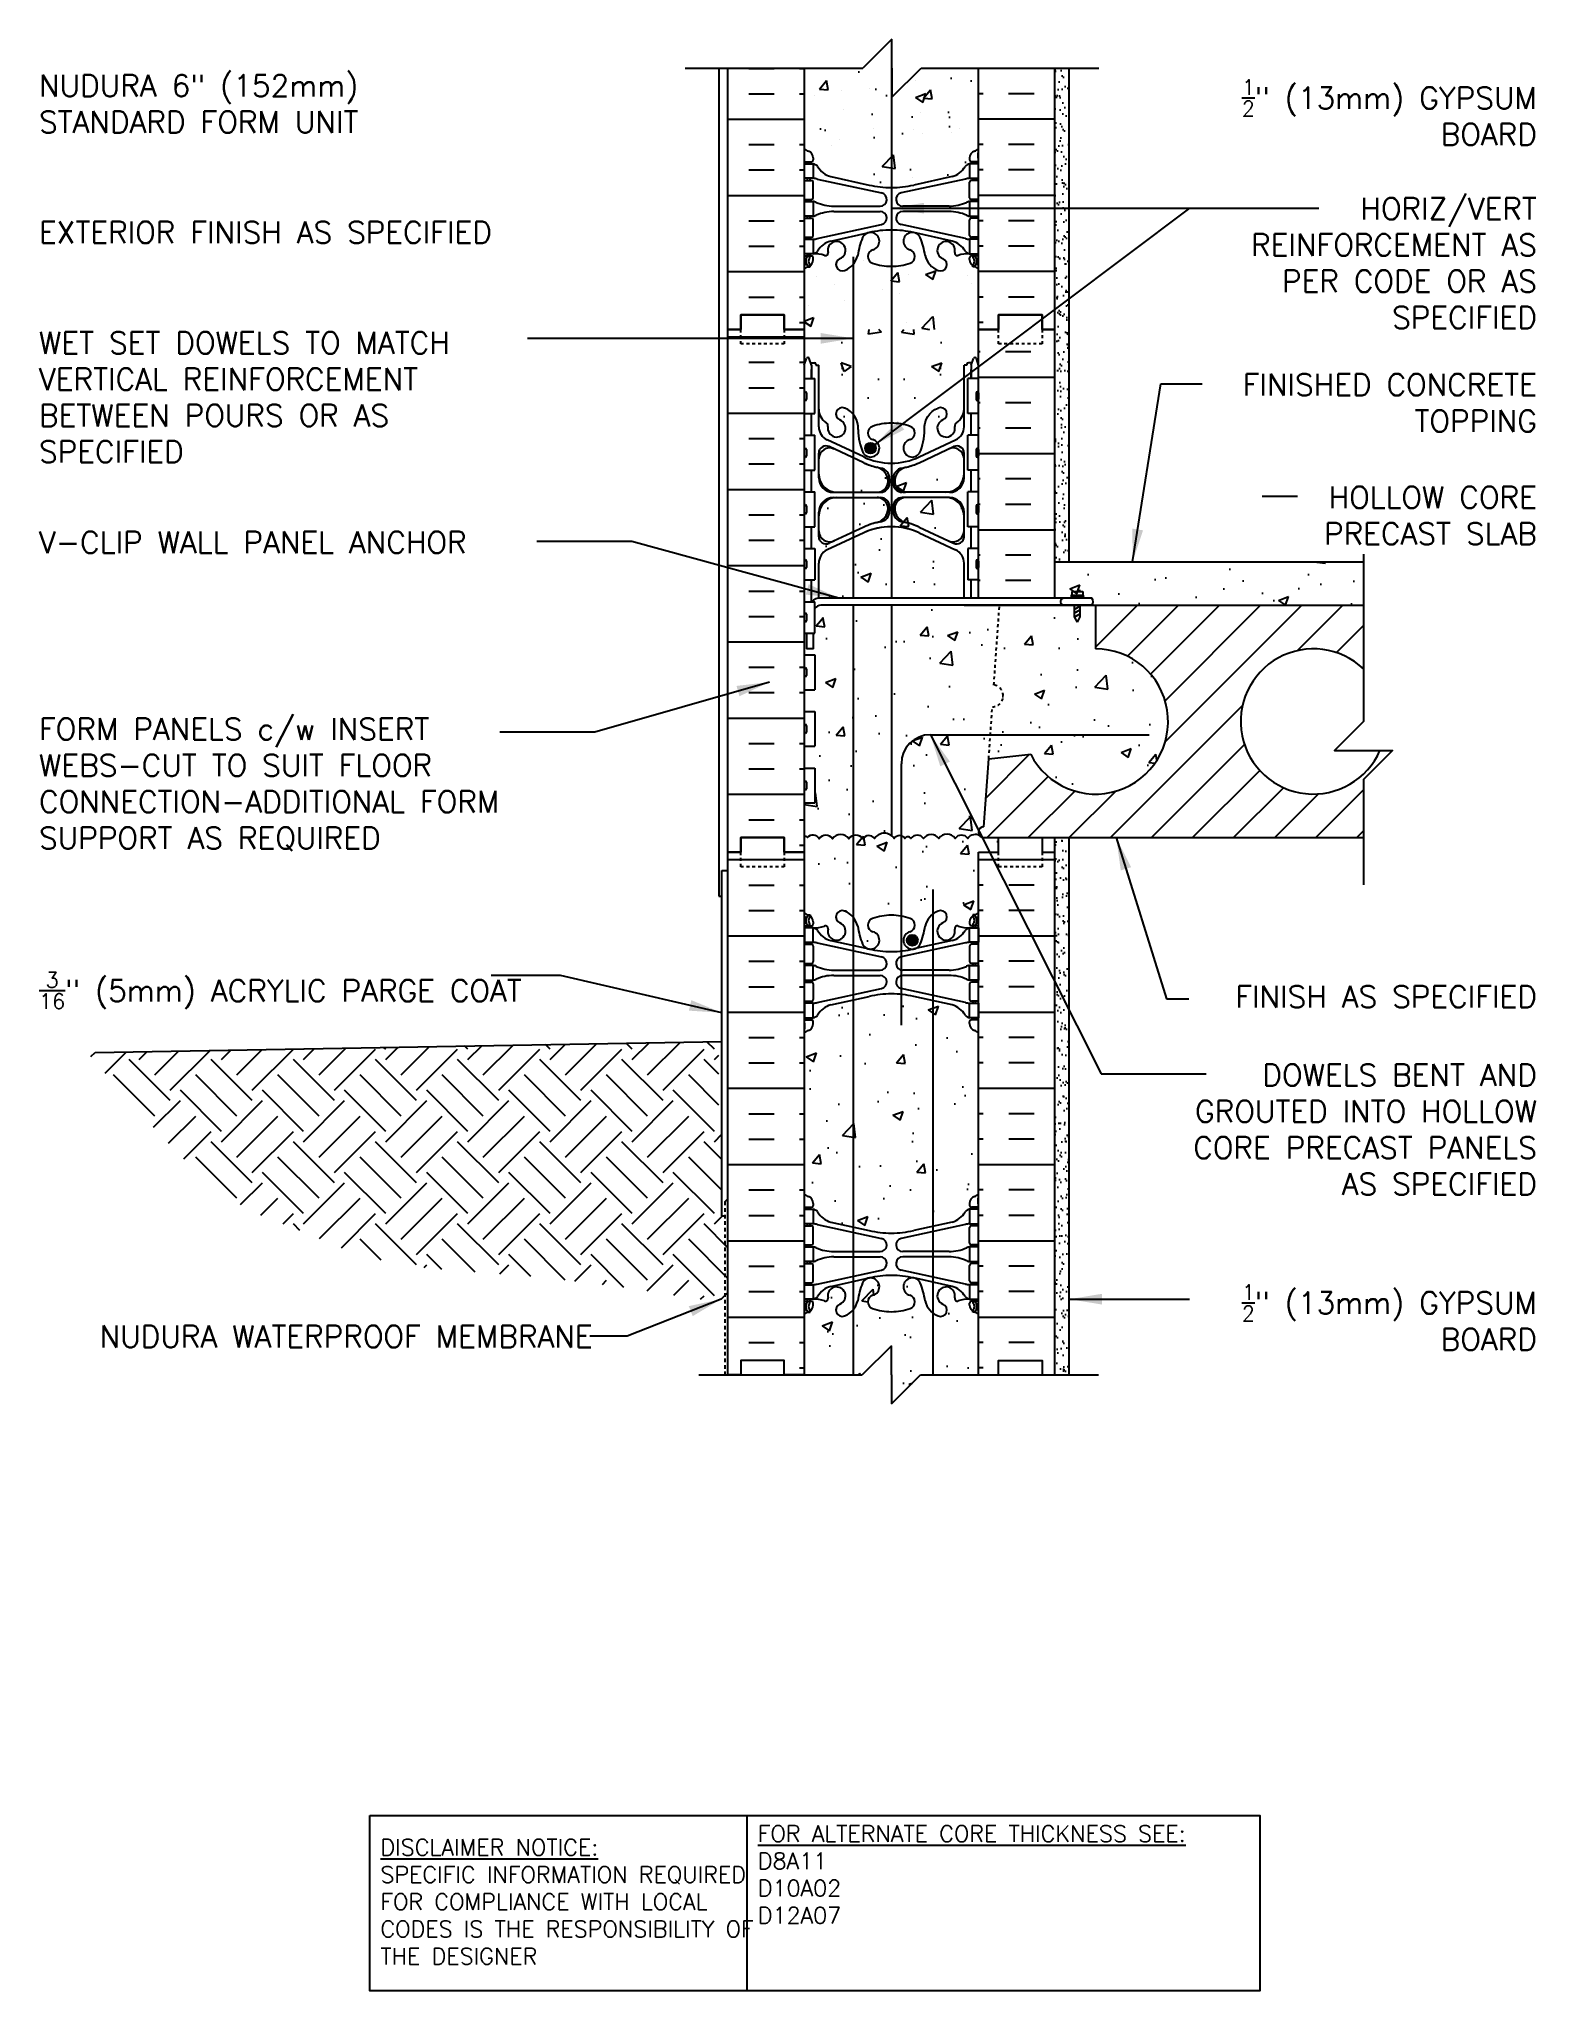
# Model space of a CAD drawing. Header units: inches. Extents: x 71.8 to 123.4, y 107.2 to 174.4.
import ezdxf
from ezdxf.enums import TextEntityAlignment as Align

# ---------------------------------------------------------------- set-up
doc = ezdxf.new("R2010")
doc.units = ezdxf.units.IN
doc.header["$LTSCALE"] = 0.5
doc.header["$MEASUREMENT"] = 0
doc.linetypes.add('DASHED2', pattern=[0.375, 0.25, -0.125])
doc.linetypes.add('HIDDEN2', pattern=[0.1875, 0.125, -0.0625])
for name, color, linetype in [('HATCH', 12, 'Continuous'), ('Hidden2', 12, 'HIDDEN2'), ('line25', 2, 'Continuous'), ('LINE3', 3, 'Continuous'), ('LINE50', 5, 'Continuous'), ('LINE9', 9, 'Continuous'), ('TEXT', 4, 'Continuous'), ('Web_Edge', 9, 'Continuous')]:
    doc.layers.add(name, color=color, linetype=linetype)
doc.styles.add('DIM', font='romans.shx', dxfattribs={"width": 0.7})
doc.styles.add('ROMANS', font='romans.shx', dxfattribs={"height": 0.75})
doc.styles.get("Standard").update_dxf_attribs({"font": 'romans.shx', "height": 0.75})
doc.dimstyles.new('ext_12', dxfattribs={"dimscale": 12, "dimtxt": 0.09375, "dimasz": 0.09375, "dimexe": 0.09375, "dimexo": 0.0625, "dimgap": 0.0625, "dimtad": 1, "dimdec": 1, "dimzin": 3, "dimdsep": 46, "dimlunit": 4, "dimtxsty": 'DIM', "dimcen": 0.09, "dimdle": 0.09375, "dimclrt": 4, "dimadec": 0, "dimazin": 0, "dimtfac": 1, "dimtdec": 1, "dimtmove": 2, "dimatfit": 3, "dimfxl": 1, "dimfrac": 2, "dimtolj": 1, "dimtzin": 0, "dimarcsym": 0})
pattern_1 = [(50, (-1e-14, -0.5), (3.5863, -0.31376), [0.375, -4.125]), (355, (-1e-14, -0.5), (-0.69376, 3.76096), [0.3, -3.3]), (100.4514, (0.299, -0.526), (2.89255, 3.4472), [0.3187, -3.50571]), (46.1842, (-1e-14, 0.5), (5.33621, -0.8276), [0.5625, -6.1875]), (96.6356, (0.4447, 0.431), (4.67331, 4.87059), [0.47805, -5.25856]), (351.1842, (-1e-14, 0.5), (4.67331, 4.8706), [0.45, -4.95]), (21, (0.5, 0.25), (2.984535, -2.013094), [0.375, -4.125]), (326, (0.5, 0.25), (1.21658, 3.62575), [0.3, -3.3]), (71.4514, (0.7487, 0.0822), (4.20111, 1.61265), [0.3187, -3.50571]), (37.5, (-1e-14, -0.5), (0.060799, 1.664469), [0, -3.26, 0, -3.35, 0, -3.3125]), (7.5, (-1e-14, -0.5), (1.315348, 1.972059), [0, -1.91, 0, -3.185, 0, -1.2625]), (327.5, (-1.115, -0.5), (2.669112, -0.112774), [0, -1.25, 0, -3.9, 0, -5.175]), (317.5, (-1.615, -0.5), (2.91593, 0.500525), [0, -1.625, 0, -2.59, 0, -3.675])]

msp = doc.modelspace()

# ---------------------------------------------------------------- texts
at = {"layer": 'TEXT', "style": 'ROMANS'}
msp.add_text('NUDURA WATERPROOF MEMBRANE ', height=0.75, dxfattribs=at).set_placement((91.409, 129.347), align=Align.RIGHT)
at = {"layer": 'TEXT', "char_height": 0.75, "style": 'ROMANS'}
for s, insert, width, attachment_point in [('NUDURA 6" (152mm) STANDARD FORM UNIT', (71.836, 172.171), 17.57922, 4), ('\\A1;{\\H0.7x;\\S1/2;}" (13mm) GYPSUM BOARD', (123.4, 171.873), 12.02995, 6), ('\\A1;HORIZ/VERT REINFORCEMENT AS PER CODE OR AS SPECIFIED', (123.4, 166.688), 12.02995, 6), ('EXTERIOR FINISH AS SPECIFIED', (71.836, 167.747), 17.57922, 4), ('WET SET DOWELS TO MATCH VERTICAL REINFORCEMENT BETWEEN POURS OR AS SPECIFIED', (71.836, 162.064), 17.57922, 4), ('\\A1;FINISHED CONCRETE TOPPING', (123.4, 161.875), 12.02995, 6), ('\\A1;HOLLOW CORE PRECAST SLAB', (123.4, 157.993), 12.02995, 6), ('V-CLIP WALL PANEL ANCHOR', (71.836, 157.067), 17.57922, 4), ('FORM PANELS c/w INSERT WEBS-CUT TO SUIT FLOOR CONNECTION-ADDITIONAL FORM SUPPORT AS REQUIRED', (71.836, 148.727), 17.57922, 4), ('\\A1;{\\H0.7x;\\S3/16;}" (5mm) ACRYLIC PARGE COAT', (71.836, 141.633), 17.57922, 4), ('\\A1;FINISH AS SPECIFIED', (123.4, 141.427), 12.02995, 6), ('\\A1;DOWELS BENT AND GROUTED INTO HOLLOW CORE PRECAST PANELS AS SPECIFIED', (123.4, 136.849), 13.63949, 6), ('\\A1;{\\H0.7x;\\S1/2;}" (13mm) GYPSUM BOARD', (123.4, 130.381), 12.02995, 6)]:
    msp.add_mtext(s, dxfattribs=dict(at, insert=insert, width=width, attachment_point=attachment_point))
at = {"layer": 'TEXT', "char_height": 0.5625, "attachment_point": 4}
for s, insert, width in [('{\\LDISCLAIMER NOTICE:}\\PSPECIFIC INFORMATION REQUIRED FOR COMPLIANCE WITH LOCAL CODES IS THE RESPONSIBILITY OF THE DESIGNER', (83.589, 110.257), 14.00235), ('{\\LFOR ALTERNATE CORE THICKNESS SEE:\\P}D8A11\\PD10A02\\PD12A07', (96.581, 111.197), 23.33295)]:
    msp.add_mtext(s, dxfattribs=dict(at, insert=insert, width=width))

# ---------------------------------------------------------------- hatches: boundary and pattern name
at = {"layer": 'HATCH'}
h = msp.add_hatch(dxfattribs=at)
h.set_pattern_fill('AR-CONC', color=256, scale=0.5)
h.paths.add_polyline_path([(102.603, 141.285), (101.946, 141.429, 0.057795), (101.178, 141.518, 0.057795), (100.41, 141.429), (99.866, 141.309), (99.866, 133.493), (100.41, 133.373, 0.057795), (101.178, 133.284, 0.057795), (101.946, 133.373), (102.603, 133.518)])
h.paths.add_polyline_path([(104.178, 140.182, 0.082415), (104.035, 140.262, -0.317837), (103.868, 140.497), (103.868, 140.565, -0.414214), (103.931, 140.627), (103.978, 140.627), (103.978, 140.697), (103.873, 140.697, -0.188973), (103.717, 140.792, 0.196323), (103.268, 141.138), (102.603, 141.285), (102.603, 133.518), (103.268, 133.664, 0.196323), (103.717, 134.01, -0.188973), (103.873, 134.105), (103.978, 134.105), (103.978, 134.175), (103.931, 134.175, -0.414214), (103.868, 134.237), (103.868, 134.305, -0.317837), (104.035, 134.541, 0.082415), (104.178, 134.62)])
h.paths.add_polyline_path([(99.866, 141.309), (99.088, 141.138, 0.196323), (98.639, 140.792, -0.188973), (98.483, 140.697), (98.378, 140.697), (98.378, 140.627), (98.426, 140.627, -0.414214), (98.488, 140.565), (98.488, 140.497, -0.317837), (98.321, 140.262, 0.082415), (98.178, 140.182), (98.178, 134.62, 0.082415), (98.321, 134.541, -0.317837), (98.488, 134.305), (98.488, 134.237, -0.414214), (98.426, 134.175), (98.378, 134.175), (98.378, 134.105), (98.483, 134.105, -0.188973), (98.639, 134.01, 0.196323), (99.088, 133.664), (99.866, 133.493)])
h.paths.add_polyline_path([(101.521, 146.962, 0.319056), (101.276, 146.875, 0.520567), (100.594, 146.875, 0.520567), (100.2, 146.862, 0.329565), (99.866, 146.974), (99.866, 144.155, -0.115933), (100.018, 143.85, 0.053157), (100.184, 143.236, 1.553132), (100.542, 143.66, -0.735593), (100.53, 144.119, -0.082755), (101.178, 144.227, -0.043048), (101.521, 144.197)])
h.paths.add_polyline_path([(104.178, 146.401), (104.866, 146.401), (104.866, 146.901), (104.366, 146.901, -0.210932), (104.227, 146.962, 0.396716), (103.808, 146.875, 0.520567), (103.375, 146.875, 0.520567), (102.811, 146.875, 0.520567), (102.286, 146.875, 0.520567), (101.853, 146.875, 0.520567), (101.643, 146.875, 0.172809), (101.521, 146.962), (101.521, 144.197, -0.039566), (101.827, 144.119, -0.735593), (101.814, 143.66, 1.553132), (102.172, 143.236, 0.053157), (102.338, 143.85, -0.24438), (102.786, 144.371, -1), (102.95, 143.962, 2.182095), (103.36, 143.75, -0.601435), (103.479, 143.854, 0.10046), (103.873, 143.797), (103.978, 143.797), (103.978, 143.867), (103.931, 143.867, -0.414214), (103.868, 143.93), (103.868, 143.997, -0.249069), (103.978, 144.204), (103.978, 144.246), (104.068, 144.246, 0.064398), (104.178, 144.312)])
h.paths.add_polyline_path([(102.084, 143.367, -1), (101.709, 143.367, -1)], flags=16)
h.paths.add_polyline_path([(99.866, 146.974, 0.163032), (99.715, 146.862, 0.520567), (99.151, 146.862, 0.520567), (98.692, 146.862, 0.520567), (98.285, 146.902, 0.324963), (98.178, 146.938), (98.178, 146.401), (98.178, 144.312, 0.064398), (98.288, 144.246), (98.378, 144.246), (98.378, 144.204, -0.249069), (98.488, 143.997), (98.488, 143.93, -0.414214), (98.426, 143.867), (98.378, 143.867), (98.378, 143.797), (98.483, 143.797, 0.10046), (98.877, 143.854, -0.601435), (98.996, 143.75, 2.182095), (99.406, 143.962, -1), (99.57, 144.371, -0.124908), (99.866, 144.155)])
h.paths.add_polyline_path([(102.603, 130.537, -0.169845), (102.338, 130.952, 0.053157), (102.172, 131.566, 1.553132), (101.814, 131.142, -0.735593), (101.827, 130.684, -0.082755), (101.178, 130.576, -0.082755), (100.53, 130.684, -0.735593), (100.542, 131.142, 1.553132), (100.184, 131.566, 0.053157), (100.018, 130.952, -0.115933), (99.866, 130.647), (99.866, 128.401), (100.178, 128.401), (101.178, 129.401), (101.178, 128.401), (101.178, 127.401), (102.178, 128.401), (102.603, 128.401)])
h.paths.add_polyline_path([(104.178, 130.49, 0.064398), (104.068, 130.556), (103.978, 130.556), (103.978, 130.598, -0.249069), (103.868, 130.805), (103.868, 130.872, -0.414214), (103.931, 130.935), (103.978, 130.935), (103.978, 131.005), (103.873, 131.005, 0.10046), (103.479, 130.948, -0.601435), (103.36, 131.053, 2.182095), (102.95, 130.84, -1), (102.786, 130.431, -0.071564), (102.603, 130.537), (102.603, 128.401), (104.178, 128.401)])
h.paths.add_polyline_path([(99.866, 130.647, -0.124908), (99.57, 130.431, -1), (99.406, 130.84, 2.182095), (98.996, 131.053, -0.601435), (98.877, 130.948, 0.10046), (98.483, 131.005), (98.378, 131.005), (98.378, 130.935), (98.426, 130.935, -0.414214), (98.488, 130.872), (98.488, 130.805, -0.249069), (98.378, 130.598), (98.378, 130.556), (98.288, 130.556, 0.064398), (98.178, 130.49), (98.178, 128.401), (99.866, 128.401)])
h.paths.add_polyline_path([(104.178, 173.401), (102.199, 173.401), (101.178, 172.381), (101.178, 169.284, 0.057795), (101.946, 169.373), (103.268, 169.664, 0.196323), (103.717, 170.01, -0.188973), (103.873, 170.105), (103.978, 170.105), (103.978, 170.175), (103.931, 170.175, -0.414214), (103.868, 170.237), (103.868, 170.305, -0.317837), (104.035, 170.541, 0.082415), (104.178, 170.62)])
h.paths.add_polyline_path([(101.178, 174.25), (101.199, 174.401), (100.199, 173.401), (98.178, 173.401), (98.178, 170.62, 0.082415), (98.321, 170.541, -0.317837), (98.488, 170.305), (98.488, 170.237, -0.414214), (98.426, 170.175), (98.378, 170.175), (98.378, 170.105), (98.483, 170.105, -0.188973), (98.639, 170.01, 0.196323), (99.088, 169.664), (100.41, 169.373, 0.057795), (101.178, 169.284)])
h = msp.add_hatch(dxfattribs=at)
h.set_pattern_fill('AR-SAND', color=256, scale=0.25, style=0)
h.paths.add_polyline_path([(107.303, 173.401), (106.803, 173.401), (106.803, 167.312), (107.303, 167.312)])
h.paths.add_polyline_path([(106.803, 156.401), (107.303, 156.401), (107.303, 167.312), (106.803, 167.312)])
h = msp.add_hatch(dxfattribs=at)
h.set_pattern_fill('INSUL', color=256, scale=7, style=0)
h.set_pattern_definition([(0, (-2827.9834, -250.6084), (0, 2.625), []), (0, (-2827.9834, -249.7334), (0, 2.625), [0.875, -0.875]), (0, (-2827.9834, -248.8584), (0, 2.625), [0.875, -0.875])])
h.paths.add_polyline_path([(95.553, 146.401), (95.991, 146.401), (95.991, 146.901), (97.491, 146.901), (97.491, 146.401), (98.178, 146.401), (98.178, 164.401), (97.491, 164.401), (97.491, 164.901), (95.991, 164.901), (95.991, 164.401), (95.553, 164.401)])
h = msp.add_hatch(dxfattribs=at)
h.set_pattern_fill('AR-CONC', color=256, scale=0.5, style=0)
h.set_pattern_definition([(130, (202.3563, 0), (-3.5863, -0.31376), [0.375, -4.125]), (185, (202.3563, 0), (0.69376, 3.76096), [0.3, -3.3]), (79.5486, (202.0574, -0.026), (-2.89255, 3.4472), [0.3187, -3.50571]), (133.8158, (202.3563, 1), (-5.33621, -0.8276), [0.5625, -6.1875]), (83.3644, (201.9116, 0.931), (-4.67331, 4.87059), [0.47805, -5.25856]), (188.8158, (202.3563, 1), (-4.67331, 4.8706), [0.45, -4.95]), (159, (201.8563, 0.75), (-2.984535, -2.013094), [0.375, -4.125]), (214, (201.8563, 0.75), (-1.21658, 3.62575), [0.3, -3.3]), (108.5486, (201.6076, 0.5822), (-4.201113, 1.61265), [0.3187, -3.50571]), (142.5, (202.3563, 0), (-0.060799, 1.664469), [0, -3.26, 0, -3.35, 0, -3.3125]), (172.5, (202.3563, 0), (-1.315348, 1.972059), [0, -1.91, 0, -3.185, 0, -1.2625]), (212.5, (203.4713, 0), (-2.669112, -0.112774), [0, -1.25, 0, -3.9, 0, -5.175]), (222.5, (203.9713, 0), (-2.91593, 0.500525), [0, -1.625, 0, -2.59, 0, -3.675])])
h.paths.add_polyline_path([(99.406, 161.785, -2.127293), (98.994, 161.56, 0.31131), (98.937, 161.69, -0.258958), (98.678, 162.157), (98.678, 163.672), (98.578, 163.672), (98.578, 163.702, 0.414214), (98.528, 163.752), (98.402, 163.752), (98.353, 163.902, 0.6), (98.253, 163.902), (98.178, 163.672), (98.178, 164.401), (101.178, 164.401), (101.178, 161.672, 0.082755), (100.53, 161.564, 0.735593), (100.542, 161.106, -1.422913), (100.209, 160.639, -0.10488), (100.036, 161.451, 0.325306), (99.57, 162.193, 1)])
h = msp.add_hatch(dxfattribs=at)
h.set_pattern_fill('AR-CONC', color=256, scale=0.5, style=0)
h.paths.add_polyline_path([(102.95, 161.785, 2.127293), (103.362, 161.56, -0.31131), (103.419, 161.69, 0.258958), (103.678, 162.157), (103.678, 163.672), (103.778, 163.672), (103.778, 163.702, -0.414214), (103.828, 163.752), (103.954, 163.752), (104.003, 163.902, -0.6), (104.103, 163.902), (104.178, 163.672), (104.178, 164.401), (101.178, 164.401), (101.178, 161.672, -0.082755), (101.827, 161.564, -0.735593), (101.814, 161.106, 1.422913), (102.147, 160.639, 0.10488), (102.32, 161.451, -0.325306), (102.786, 162.193, -1)])
h = msp.add_hatch(dxfattribs=at)
h.set_pattern_fill('INSUL', color=256, scale=7, style=0)
h.set_pattern_definition([(180, (210.9813, 0), (0, 2.625), []), (180, (210.9813, 0.875), (0, 2.625), [0.875, -0.875]), (180, (210.9813, 1.75), (0, 2.625), [0.875, -0.875])])
h.paths.add_polyline_path([(104.178, 155.151), (106.803, 155.151), (106.803, 164.401), (106.116, 164.401), (106.116, 163.901), (104.616, 163.901), (104.616, 164.401), (104.178, 164.401)])
h = msp.add_hatch(dxfattribs=at)
h.set_pattern_fill('AR-CONC', color=256, scale=0.5, style=0)
h.set_pattern_definition(pattern_1)
h.paths.add_polyline_path([(100.155, 159.842), (99.212, 160.284, 0.549071), (98.678, 159.944), (98.678, 159.417, 0.414214), (99.303, 158.792), (100.155, 158.792)])
h = msp.add_hatch(dxfattribs=at)
h.set_pattern_fill('AR-CONC', color=256, scale=0.5, style=0)
h.set_pattern_definition(pattern_1)
h.paths.add_polyline_path([(103.053, 158.792, 0.414214), (103.678, 159.417), (103.678, 159.944, 0.549071), (103.144, 160.284), (102.132, 159.81, -0.051645), (101.694, 159.658, -0.001445), (101.681, 159.655, 0.350119), (101.293, 159.167, 0.413582), (101.668, 158.792)])
h = msp.add_hatch(dxfattribs=at)
h.set_pattern_fill('AR-CONC', color=256, scale=0.5, style=0)
h.set_pattern_definition(pattern_1)
h.paths.add_polyline_path([(100.155, 158.792), (100.688, 158.792, 0.085652), (100.814, 158.814, 0.316711), (101.063, 159.167, 0.350119), (100.675, 159.655, -0.053094), (100.224, 159.81), (100.155, 159.842)])
h = msp.add_hatch(dxfattribs=at)
h.set_pattern_fill('AR-CONC', color=256, scale=0.5, style=0)
h.set_pattern_definition(pattern_1)
h.paths.add_polyline_path([(99.983, 157.569), (100.155, 157.569), (100.155, 158.612), (99.303, 158.612, 0.414214), (98.678, 157.987), (98.678, 157.569)])
h = msp.add_hatch(dxfattribs=at)
h.set_pattern_fill('AR-CONC', color=256, scale=0.5, style=0)
h.paths.add_polyline_path([(100.155, 158.062), (100.155, 158.069), (99.983, 158.069), (98.678, 158.069), (98.678, 157.961, 0.551853), (99.215, 157.622, -0.002136), (99.212, 157.621)])
h = msp.add_hatch(dxfattribs=at)
h.set_pattern_fill('AR-CONC', color=256, scale=0.5, style=0)
h.set_pattern_definition(pattern_1)
h.paths.add_polyline_path([(100.155, 157.569), (100.169, 157.569), (100.224, 157.595, -0.053094), (100.675, 157.75, 0.182984), (100.97, 157.946, 0.157072), (101.063, 158.238, 0.413582), (100.688, 158.612), (100.155, 158.612)])
h = msp.add_hatch(dxfattribs=at)
h.set_pattern_fill('AR-CONC', color=256, scale=0.5, style=0)
h.paths.add_polyline_path([(100.155, 146.913, -0.057709), (100.2, 146.862, -0.368654), (100.5, 146.95), (100.5, 148.444, -0.215509), (101.178, 149.945), (101.178, 158.108, 0.109869), (100.224, 157.896), (100.155, 157.864)])
h = msp.add_hatch(dxfattribs=at)
h.set_pattern_fill('AR-CONC', color=256, scale=0.5, style=0)
h.paths.add_polyline_path([(104.587, 150.444), (104.654, 151.407, 0.932515), (104.707, 152.153), (104.899, 154.901), (103.813, 154.901), (103.678, 154.901), (103.678, 155.089), (103.558, 155.289), (103.558, 155.401), (103.558, 155.513), (103.678, 155.713), (103.678, 156.854, 0.291097), (103.39, 157.307), (102.132, 157.896, 0.093369), (101.325, 158.103, 0.016332), (101.178, 158.108), (101.178, 149.945, -0.18242), (102.5, 150.444)])
h = msp.add_hatch(dxfattribs=at)
h.set_pattern_fill('AR-CONC', color=256, scale=0.5, style=0)
h.set_pattern_definition(pattern_1)
h.paths.add_polyline_path([(102.132, 157.595), (103.144, 157.121, 0.549071), (103.678, 157.461), (103.678, 157.987, 0.414214), (103.053, 158.612), (101.668, 158.612, 0.117525), (101.499, 158.572, 0.282333), (101.293, 158.238, 0.350119), (101.681, 157.75, -0.053094)])
h = msp.add_hatch(dxfattribs=at)
h.set_pattern_fill('AR-CONC', color=256, scale=0.5, style=0)
h.paths.add_polyline_path([(100.155, 157.864), (98.966, 157.307, 0.291097), (98.678, 156.854), (98.678, 155.713), (98.798, 155.513), (98.798, 155.401), (98.798, 155.289), (98.678, 155.089), (98.678, 154.901), (98.543, 154.901), (98.543, 154.369), (99.096, 154.369), (100.155, 154.369)])
h = msp.add_hatch(dxfattribs=at)
h.set_pattern_fill('AR-CONC', color=256, scale=0.5, style=0)
h.paths.add_polyline_path([(106.803, 156.401), (106.803, 154.901), (117.433, 154.901), (117.433, 156.401)])
h = msp.add_hatch(dxfattribs=at)
h.set_pattern_fill('ANSI31', color=256, scale=8, style=0)
h.paths.add_polyline_path([(105.975, 149.772), (104.53, 149.62), (104.366, 147.276, 1), (104.366, 146.901), (117.433, 146.901), (117.433, 148.901), (118.433, 149.901), (117.997, 149.901, -3.178097), (117.433, 152.708), (117.433, 154.901), (108.205, 154.901), (108.205, 153.401, -1.788289)])
h = msp.add_hatch(dxfattribs=at)
h.set_pattern_fill('AR-CONC', color=256, scale=0.5, style=0)
h.paths.add_polyline_path([(104.654, 151.407), (104.53, 149.62), (105.975, 149.772, 1.788289), (108.205, 153.401), (108.205, 154.901), (104.899, 154.901), (104.707, 152.153, -0.932515)])
h = msp.add_hatch(dxfattribs=at)
h.set_pattern_fill('AR-CONC', color=256, scale=0.5, style=0)
h.paths.add_polyline_path([(108.205, 154.901), (107.959, 154.901), (107.959, 152.834), (108.205, 152.886)])
h = msp.add_hatch(dxfattribs=at)
h.set_pattern_fill('AR-CONC', color=256, scale=0.5, style=0)
h.paths.add_polyline_path([(100.155, 154.369), (99.096, 154.369), (98.543, 154.369), (98.543, 153.946), (98.178, 153.946), (98.178, 153.196), (98.543, 153.196), (98.543, 151.996), (98.178, 151.996), (98.178, 151.246), (98.543, 151.246), (98.543, 150.046), (98.178, 150.046), (98.178, 149.296), (98.543, 149.296), (98.543, 148.096), (98.178, 148.096), (98.178, 146.938, -0.324963), (98.285, 146.902, -0.520567), (98.692, 146.862, -0.520567), (99.151, 146.862, -0.520567), (99.715, 146.862, -0.449358), (100.155, 146.913)])
h = msp.add_hatch(dxfattribs=at)
h.set_pattern_fill('AR-CONC', color=256, scale=0.5, style=0)
h.paths.add_polyline_path([(101.178, 149.945, 0.215509), (100.5, 148.444), (100.5, 146.95, -0.127453), (100.594, 146.875, -0.418031), (101.178, 146.974)], flags=17)
h = msp.add_hatch(dxfattribs=at)
h.set_pattern_fill('AR-CONC', color=256, scale=0.5, style=0)
h.paths.add_polyline_path([(101.178, 146.974, -0.084211), (101.276, 146.875, -0.520567), (101.643, 146.875, -0.520567), (101.853, 146.875, -0.520567), (102.286, 146.875, -0.520567), (102.811, 146.875, -0.520567), (103.375, 146.875, -0.520567), (103.808, 146.875, -0.396716), (104.227, 146.962, -0.651621), (104.366, 147.276), (104.53, 149.62), (104.587, 150.444), (102.5, 150.444, 0.18242), (101.178, 149.945)])
h = msp.add_hatch(dxfattribs=at)
h.set_pattern_fill('INSUL', color=256, scale=7, style=0)
h.set_pattern_definition([(0, (-2827.9834, -268.6084), (0, 2.625), []), (0, (-2827.9834, -267.7334), (0, 2.625), [0.875, -0.875]), (0, (-2827.9834, -266.8584), (0, 2.625), [0.875, -0.875])])
h.paths.add_polyline_path([(95.553, 128.401), (95.991, 128.401), (95.991, 128.901), (97.491, 128.901), (97.491, 128.401), (98.178, 128.401), (98.178, 146.401), (97.491, 146.401), (97.491, 146.901), (95.991, 146.901), (95.991, 146.401), (95.553, 146.401)])
h = msp.add_hatch(dxfattribs=at)
h.set_pattern_fill('INSUL', color=256, scale=7, style=0)
h.set_pattern_definition([(180, (3030.3397, -268.6084), (0, 2.625), []), (180, (3030.3397, -267.7334), (0, 2.625), [0.875, -0.875]), (180, (3030.3397, -266.8584), (0, 2.625), [0.875, -0.875])])
h.paths.add_polyline_path([(106.803, 128.401), (106.366, 128.401), (106.366, 128.901), (104.866, 128.901), (104.866, 128.401), (104.178, 128.401), (104.178, 146.401), (104.866, 146.401), (104.866, 146.901), (106.366, 146.901), (106.366, 146.401), (106.803, 146.401)])
h = msp.add_hatch(dxfattribs=at)
h.set_pattern_fill('AR-SAND', color=256, scale=0.25, style=0)
h.paths.add_polyline_path([(107.303, 136.962), (106.803, 137.761), (106.803, 128.401), (107.303, 128.401)])
h.paths.add_polyline_path([(107.303, 146.901), (106.803, 146.901), (106.803, 137.761), (107.303, 136.962)])
at = {"layer": 'LINE3'}
msp.add_hatch(color=256, dxfattribs=at).paths.add_polyline_path([(100.272, 160.313, 1), (100.647, 160.313, 1)])
h = msp.add_hatch(color=256, dxfattribs=at)
h.paths.add_polyline_path([(102.081, 143.401, 0.831395), (101.712, 143.401)])
h.paths.add_polyline_path([(102.084, 143.367, 0.045935), (102.081, 143.401), (101.712, 143.401, 0.045935), (101.709, 143.367, 1)])

# ---------------------------------------------------------------- linework, layer by layer
at = {"layer": 'HATCH'}
for p, q in [((96.267, 173.392), (97.142, 173.392)), ((98.017, 173.392), (98.178, 173.392)), ((102.017, 172.967), (102.017, 172.967)), ((104.34, 173.392), (104.178, 173.392)), ((106.09, 173.392), (105.215, 173.392)), ((96.267, 172.517), (97.142, 172.517)), ((98.017, 172.517), (98.178, 172.517)), ((98.523, 172.461), (98.523, 172.461)), ((99.449, 172.615), (99.449, 172.615)), ((100.416, 172.711), (100.416, 172.711)), ((104.34, 172.517), (104.178, 172.517)), ((106.09, 172.517), (105.215, 172.517)), ((95.553, 171.642), (98.178, 171.642)), ((99.514, 171.981), (99.514, 171.981)), ((102.183, 171.869), (102.183, 171.869)), ((106.803, 171.642), (104.178, 171.642)), ((96.267, 170.767), (97.142, 170.767)), ((98.017, 170.767), (98.178, 170.767)), ((99.101, 170.738), (99.101, 170.738)), ((99.389, 170.95), (99.389, 170.95)), ((100.569, 171.31), (100.569, 171.31)), ((101.956, 171.302), (101.956, 171.302)), ((102.259, 171.154), (102.259, 171.154)), ((103.238, 171.197), (103.238, 171.197)), ((103.51, 171.319), (103.51, 171.319)), ((104.34, 170.767), (104.178, 170.767)), ((106.09, 170.767), (105.215, 170.767)), ((96.267, 169.892), (97.142, 169.892)), ((98.017, 169.892), (98.178, 169.892)), ((101.895, 169.638), (101.895, 169.638)), ((104.34, 169.892), (104.178, 169.892)), ((106.09, 169.892), (105.215, 169.892)), ((95.553, 169.017), (98.178, 169.017)), ((106.803, 169.017), (104.178, 169.017)), ((96.267, 168.142), (97.142, 168.142)), ((98.017, 168.142), (98.178, 168.142)), ((104.34, 168.142), (104.178, 168.142)), ((106.09, 168.142), (105.215, 168.142)), ((96.267, 167.267), (97.142, 167.267)), ((98.017, 167.267), (98.178, 167.267)), ((100.215, 166.772), (100.215, 166.772)), ((104.34, 167.267), (104.178, 167.267)), ((106.09, 167.267), (105.215, 167.267)), ((95.553, 166.392), (98.178, 166.392)), ((98.6, 166.213), (98.6, 166.213)), ((101.164, 166.071), (101.405, 166.359)), ((101.164, 166.071), (101.463, 166.045)), ((101.269, 166.1), (101.269, 166.1)), ((101.463, 166.043), (101.405, 166.356)), ((101.773, 166.309), (101.773, 166.309)), ((102.353, 166.288), (102.704, 166.422)), ((102.353, 166.288), (102.602, 166.12)), ((102.602, 166.118), (102.704, 166.42)), ((103.784, 166.268), (103.784, 166.268)), ((106.803, 166.392), (104.178, 166.392)), ((96.267, 165.517), (97.142, 165.517)), ((98.017, 165.517), (98.178, 165.517)), ((99.206, 165.957), (99.206, 165.957)), ((99.564, 165.403), (99.564, 165.403)), ((100.868, 165.768), (100.868, 165.768)), ((101.458, 165.652), (101.458, 165.652)), ((103.938, 165.988), (103.938, 165.988)), ((104.34, 165.517), (104.178, 165.517)), ((106.09, 165.517), (105.215, 165.517)), ((98.178, 164.685), (98.502, 164.81)), ((98.313, 165.238), (98.313, 165.238)), ((98.401, 164.505), (98.503, 164.808)), ((102.221, 164.442), (102.61, 164.848)), ((102.662, 164.401), (102.611, 164.846)), ((98.017, 164.642), (98.178, 164.642)), ((98.178, 164.658), (98.401, 164.508)), ((101.713, 164.645), (101.713, 164.645)), ((102.221, 164.442), (102.486, 164.401)), ((104.34, 164.642), (104.178, 164.642)), ((92.257, 139.613), (92.046, 139.824)), ((92.257, 139.26), (92.835, 139.838)), ((92.787, 138.729), (93.915, 139.857)), ((95.085, 139.613), (94.826, 139.873)), ((73.62, 139.361), (73.764, 139.505)), ((74.114, 138.795), (74.843, 139.524)), ((76.347, 137.845), (74.933, 139.26)), ((75.286, 139.26), (75.563, 139.536)), ((75.817, 138.729), (76.643, 139.555)), ((76.347, 138.199), (77.722, 139.574)), ((79.175, 137.845), (77.761, 139.26)), ((78.115, 139.26), (78.442, 139.586)), ((78.645, 138.729), (79.521, 139.605)), ((79.175, 138.199), (80.59, 139.613)), ((82.004, 137.845), (80.59, 139.26)), ((80.943, 139.613), (80.926, 139.63)), ((80.943, 139.26), (81.32, 139.637)), ((81.474, 138.729), (82.4, 139.656)), ((82.004, 138.199), (83.418, 139.613)), ((84.832, 137.845), (83.418, 139.26)), ((83.772, 139.613), (83.706, 139.678)), ((83.772, 139.26), (84.199, 139.687)), ((84.302, 138.729), (85.279, 139.706)), ((84.832, 138.199), (86.246, 139.613)), ((87.661, 137.845), (86.246, 139.26)), ((86.6, 139.613), (86.486, 139.727)), ((86.6, 139.26), (87.078, 139.737)), ((87.13, 138.729), (88.157, 139.756)), ((87.661, 138.199), (89.075, 139.613)), ((90.489, 137.845), (89.075, 139.26)), ((89.428, 139.613), (89.266, 139.776)), ((89.428, 139.26), (89.957, 139.788)), ((89.959, 138.729), (91.036, 139.806)), ((90.489, 138.199), (91.903, 139.613)), ((93.318, 137.845), (91.903, 139.26)), ((93.318, 138.199), (94.732, 139.613)), ((95.241, 138.751), (94.732, 139.26)), ((95.085, 139.26), (95.241, 139.415)), ((75.817, 137.315), (74.402, 138.729)), ((78.645, 137.315), (77.231, 138.729)), ((81.474, 137.315), (80.059, 138.729)), ((84.302, 137.315), (82.888, 138.729)), ((87.13, 137.315), (85.716, 138.729)), ((89.959, 137.315), (88.545, 138.729)), ((92.787, 137.315), (91.373, 138.729)), ((95.241, 137.69), (94.201, 138.729)), ((75.78, 136.925), (76.701, 137.845)), ((78.115, 136.785), (76.701, 138.199)), ((78.115, 136.431), (79.529, 137.845)), ((80.943, 136.785), (79.529, 138.199)), ((80.943, 136.431), (82.357, 137.845)), ((83.772, 136.785), (82.357, 138.199)), ((83.772, 136.431), (85.186, 137.845)), ((86.6, 136.785), (85.186, 138.199)), ((86.6, 136.431), (88.014, 137.845)), ((89.428, 136.785), (88.014, 138.199)), ((89.428, 136.431), (90.843, 137.845)), ((92.257, 136.785), (90.843, 138.199)), ((92.257, 136.431), (93.671, 137.845)), ((95.085, 136.785), (93.671, 138.199)), ((76.294, 136.378), (77.231, 137.315)), ((78.645, 135.901), (80.059, 137.315)), ((81.474, 135.901), (82.888, 137.315)), ((84.302, 135.901), (85.716, 137.315)), ((87.13, 135.901), (88.545, 137.315)), ((89.959, 135.901), (91.373, 137.315)), ((92.787, 135.901), (94.201, 137.315)), ((76.822, 135.845), (77.761, 136.785)), ((79.175, 135.37), (80.59, 136.785)), ((82.004, 135.37), (83.418, 136.785)), ((84.832, 135.37), (86.246, 136.785)), ((87.661, 135.37), (89.075, 136.785)), ((90.489, 135.37), (91.903, 136.785)), ((93.318, 135.37), (94.732, 136.785)), ((95.085, 136.431), (95.345, 136.691)), ((78.645, 134.487), (77.231, 135.901)), ((79.175, 135.017), (77.761, 136.431)), ((81.474, 134.487), (80.059, 135.901)), ((82.004, 135.017), (80.59, 136.431)), ((84.302, 134.487), (82.888, 135.901)), ((84.832, 135.017), (83.418, 136.431)), ((87.13, 134.487), (85.716, 135.901)), ((87.661, 135.017), (86.246, 136.431)), ((89.959, 134.487), (88.545, 135.901)), ((90.489, 135.017), (89.075, 136.431)), ((92.787, 134.487), (91.373, 135.901)), ((93.318, 135.017), (91.903, 136.431)), ((95.345, 134.757), (94.201, 135.901)), ((95.345, 135.818), (94.732, 136.431)), ((80.943, 133.956), (79.529, 135.37)), ((83.772, 133.956), (82.357, 135.37)), ((86.6, 133.956), (85.186, 135.37)), ((89.428, 133.956), (88.014, 135.37)), ((92.257, 133.956), (90.843, 135.37)), ((95.085, 133.956), (93.671, 135.37)), ((78.775, 134.263), (79.529, 135.017)), ((79.473, 133.9), (80.059, 134.487)), ((80.943, 133.603), (82.357, 135.017)), ((81.494, 133.093), (82.888, 134.487)), ((83.772, 133.603), (85.186, 135.017)), ((84.302, 133.072), (85.716, 134.487)), ((86.6, 133.603), (88.014, 135.017)), ((87.13, 133.072), (88.545, 134.487)), ((89.428, 133.603), (90.843, 135.017)), ((89.959, 133.072), (91.373, 134.487)), ((92.257, 133.603), (93.671, 135.017)), ((92.787, 133.072), (94.201, 134.487)), ((80.238, 133.605), (80.59, 133.956)), ((82.243, 132.781), (83.418, 133.956)), ((84.832, 132.542), (86.246, 133.956)), ((87.661, 132.542), (89.075, 133.956)), ((90.489, 132.542), (91.903, 133.956)), ((93.318, 132.542), (94.732, 133.956)), ((95.085, 133.603), (95.365, 133.882)), ((80.818, 133.374), (80.59, 133.603)), ((84.832, 132.188), (83.418, 133.603)), ((87.661, 132.188), (86.246, 133.603)), ((90.489, 132.188), (89.075, 133.603)), ((93.318, 132.188), (91.903, 133.603)), ((95.553, 132.781), (94.732, 133.603)), ((83.61, 132.35), (82.888, 133.072)), ((85.701, 132.026), (85.186, 132.542)), ((86.852, 131.936), (85.716, 133.072)), ((88.771, 131.785), (88.014, 132.542)), ((89.952, 131.665), (88.545, 133.072)), ((91.97, 131.415), (90.843, 132.542)), ((92.787, 131.658), (91.373, 133.072)), ((95.085, 131.128), (93.671, 132.542)), ((95.553, 131.721), (94.201, 133.072)), ((85.092, 132.095), (85.186, 132.188)), ((87.704, 131.878), (88.014, 132.188)), ((90.283, 131.629), (90.843, 132.188)), ((92.776, 131.293), (93.671, 132.188)), ((91.231, 131.516), (91.373, 131.658)), ((93.691, 131.148), (94.201, 131.658)), ((94.611, 131.007), (94.732, 131.128)), ((95.318, 131.007), (95.553, 131.242))]:
    msp.add_line(p, q, dxfattribs=at)
msp.add_lwpolyline([(104.227, 146.962, 0.396716), (103.808, 146.875, 0.520567), (103.375, 146.875, 0.520567), (102.811, 146.875, 0.520567), (102.286, 146.875, 0.520567), (101.853, 146.875, 0.520567), (101.643, 146.875, 0.520567), (101.276, 146.875, 0.520567), (100.594, 146.875, 0.520567), (100.2, 146.862, 0.520567), (99.715, 146.862, 0.520567), (99.151, 146.862, 0.520567), (98.692, 146.862, 0.520567), (98.285, 146.902, 0.324963), (98.178, 146.938, 0.324963)], format="xyb", dxfattribs=at)
at = {"layer": 'Hidden2'}
for p, q in [((104.707, 152.153), (104.899, 154.901)), ((104.53, 149.62), (104.654, 151.407))]:
    msp.add_line(p, q, dxfattribs=at)
msp.add_arc((104.654, 151.782), 0.375, 270, 82, dxfattribs=at)
at = {"layer": 'line25'}
for p, q in [((98.178, 173.401), (98.178, 164.401)), ((104.178, 164.401), (104.178, 173.401)), ((98.178, 164.401), (98.178, 146.401)), ((104.178, 155.151), (104.178, 164.401)), ((98.178, 162.706), (98.543, 162.706)), ((98.543, 161.506), (98.543, 162.706)), ((104.178, 162.706), (103.813, 162.706)), ((103.813, 161.506), (103.813, 162.706)), ((98.178, 161.506), (98.543, 161.506)), ((104.178, 161.506), (103.813, 161.506)), ((98.178, 160.756), (98.543, 160.756)), ((98.543, 159.556), (98.543, 160.756)), ((103.813, 159.556), (103.813, 160.756)), ((104.178, 160.756), (103.813, 160.756)), ((98.178, 159.556), (98.543, 159.556)), ((104.178, 159.556), (103.813, 159.556)), ((98.178, 158.806), (98.543, 158.806)), ((98.543, 157.606), (98.543, 158.806)), ((104.178, 158.806), (103.813, 158.806)), ((103.813, 157.606), (103.813, 158.806)), ((98.178, 157.606), (98.543, 157.606)), ((104.178, 157.606), (103.813, 157.606)), ((98.178, 156.856), (98.543, 156.856)), ((98.543, 156.856), (98.543, 155.776)), ((104.178, 156.856), (103.813, 156.856)), ((103.813, 156.856), (103.813, 155.776)), ((98.178, 155.776), (98.543, 155.776)), ((104.178, 155.776), (103.813, 155.776)), ((98.178, 155.026), (98.543, 155.026)), ((98.178, 155.026), (98.543, 155.026)), ((98.178, 155.026), (98.543, 155.026)), ((98.178, 155.026), (98.543, 155.026)), ((98.178, 155.026), (98.543, 155.026)), ((98.543, 153.946), (98.543, 155.026)), ((103.813, 154.901), (117.433, 154.901)), ((108.205, 154.901), (108.205, 153.401)), ((98.178, 153.946), (98.543, 153.946)), ((98.178, 153.196), (98.543, 153.196)), ((98.543, 153.196), (98.543, 151.996)), ((98.178, 151.996), (98.543, 151.996)), ((98.178, 151.246), (98.543, 151.246)), ((98.543, 151.246), (98.543, 150.046)), ((98.178, 150.046), (98.543, 150.046)), ((98.178, 149.296), (98.543, 149.296)), ((98.543, 149.296), (98.543, 148.096)), ((104.366, 147.276), (104.53, 149.62)), ((104.53, 149.62), (105.975, 149.772)), ((98.178, 148.096), (98.543, 148.096)), ((104.366, 146.901), (117.433, 146.901)), ((98.178, 146.401), (98.178, 128.401)), ((104.178, 128.401), (104.178, 146.401))]:
    msp.add_line(p, q, dxfattribs=at)
for centre, radius, start, end in [((108.205, 150.901), 2.5, 206.85458, 90), ((115.705, 150.901), 2.5, 46.28731, 336.42182), ((104.366, 147.089), 0.188, 90, 270)]:
    msp.add_arc(centre, radius, start, end, dxfattribs=at)
at = {"layer": 'LINE3'}
for p, q in [((101.178, 174.25), (101.178, 155.151)), ((99.866, 166.9), (99.866, 155.151)), ((99.866, 154.901), (99.866, 128.401)), ((101.178, 154.901), (101.178, 146.974)), ((102.521, 150.444), (110.048, 150.444)), ((101.521, 140.444), (101.521, 149.444)), ((102.603, 145.12), (102.603, 128.394))]:
    msp.add_line(p, q, dxfattribs=at)
for centre in [(100.46, 160.313), (101.897, 143.367)]:
    msp.add_circle(centre, 0.188, dxfattribs=at)
msp.add_arc((102.521, 149.444), 1, 90, 180, dxfattribs=at)
at = {"layer": 'LINE50'}
for p, q in [((95.553, 164.401), (95.553, 173.401)), ((106.803, 164.401), (106.803, 173.401)), ((95.553, 146.401), (95.553, 164.401)), ((106.803, 155.151), (106.803, 164.401)), ((107.608, 155.401), (107.608, 155.401)), ((95.553, 128.401), (95.553, 146.401)), ((106.803, 128.401), (106.803, 146.401)), ((73.764, 139.505), (95.345, 139.88))]:
    msp.add_line(p, q, dxfattribs=at)
for points in [[(95.553, 164.401), (95.991, 164.401), (95.991, 164.901), (97.491, 164.901), (97.491, 164.401), (98.178, 164.401)], [(98.178, 164.401), (97.491, 164.401), (97.491, 164.901), (95.991, 164.901), (95.991, 164.401), (95.553, 164.401)], [(106.803, 164.401), (106.366, 164.401), (106.366, 164.901), (104.866, 164.901), (104.866, 164.401), (104.178, 164.401)], [(104.178, 164.401), (104.866, 164.401), (104.866, 164.901), (106.366, 164.901), (106.366, 164.401), (106.803, 164.401)], [(95.553, 146.401), (95.991, 146.401), (95.991, 146.901), (97.491, 146.901), (97.491, 146.401), (98.178, 146.401)], [(98.178, 146.401), (97.491, 146.401), (97.491, 146.901), (95.991, 146.901), (95.991, 146.401), (95.553, 146.401)], [(104.178, 146.401), (104.866, 146.401), (104.866, 146.901), (106.366, 146.901), (106.366, 146.401), (106.803, 146.401)], [(98.178, 128.401), (97.491, 128.401), (97.491, 128.901), (95.991, 128.901), (95.991, 128.401), (95.553, 128.401)], [(104.178, 128.401), (104.866, 128.401), (104.866, 128.901), (106.366, 128.901), (106.366, 128.401), (106.803, 128.401)]]:
    msp.add_lwpolyline(points, dxfattribs=at)
at = {"layer": 'LINE9'}
for p, q in [((101.199, 174.401), (100.199, 173.401)), ((101.199, 173.401), (101.199, 174.401)), ((94.074, 173.401), (100.199, 173.401)), ((95.241, 173.401), (95.241, 144.88)), ((101.199, 172.401), (102.199, 173.401)), ((101.199, 173.401), (101.199, 172.401)), ((102.199, 173.401), (108.324, 173.401)), ((107.303, 156.401), (107.303, 173.401)), ((98.178, 163.172), (98.253, 163.402)), ((98.428, 163.172), (98.353, 163.402)), ((103.928, 163.172), (104.003, 163.402)), ((104.178, 163.172), (104.103, 163.402)), ((98.402, 163.252), (98.528, 163.252)), ((98.428, 163.172), (98.428, 162.706)), ((98.578, 163.202), (98.578, 163.172)), ((98.578, 163.202), (98.578, 163.202)), ((98.578, 163.172), (98.678, 163.172)), ((98.678, 161.05), (98.678, 163.172)), ((103.778, 163.172), (103.678, 163.172)), ((103.678, 161.05), (103.678, 163.172)), ((103.778, 163.202), (103.778, 163.172)), ((103.778, 163.202), (103.778, 163.202)), ((103.954, 163.252), (103.828, 163.252)), ((103.928, 163.172), (103.928, 162.706)), ((98.178, 162.216), (98.178, 161.996)), ((98.178, 162.161), (98.178, 162.161)), ((98.178, 162.051), (98.178, 162.051)), ((98.218, 162.256), (98.218, 162.256)), ((98.258, 162.216), (98.258, 161.996)), ((104.098, 162.216), (104.098, 161.996)), ((104.098, 162.161), (104.098, 162.161)), ((104.098, 162.051), (104.098, 162.051)), ((104.138, 162.256), (104.138, 162.256)), ((104.178, 162.216), (104.178, 161.996)), ((98.218, 161.956), (98.218, 161.956)), ((104.138, 161.956), (104.138, 161.956)), ((98.178, 160.266), (98.178, 160.046)), ((98.178, 160.211), (98.178, 160.211)), ((98.178, 160.101), (98.178, 160.101)), ((98.218, 160.306), (98.218, 160.306)), ((98.218, 160.006), (98.218, 160.006)), ((98.258, 160.266), (98.258, 160.046)), ((98.678, 159.292), (98.678, 160.141)), ((100.224, 160.009), (98.966, 160.598)), ((100.224, 160.009), (98.966, 160.598)), ((100.224, 159.81), (99.034, 160.367)), ((100.224, 159.81), (99.034, 160.367)), ((102.132, 160.009), (103.39, 160.598)), ((102.132, 160.009), (103.39, 160.598)), ((102.132, 159.81), (103.322, 160.367)), ((102.132, 159.81), (103.322, 160.367)), ((103.678, 159.292), (103.678, 160.141)), ((104.098, 160.266), (104.098, 160.046)), ((104.098, 160.211), (104.098, 160.211)), ((104.098, 160.101), (104.098, 160.101)), ((104.138, 160.306), (104.138, 160.306)), ((104.138, 160.006), (104.138, 160.006)), ((104.178, 160.266), (104.178, 160.046)), ((99.178, 158.792), (100.806, 158.792)), ((99.178, 158.792), (100.688, 158.792)), ((101.063, 159.167), (101.063, 159.168)), ((101.118, 159.259), (101.118, 159.105)), ((101.238, 159.259), (101.238, 159.105)), ((101.293, 159.167), (101.293, 159.168)), ((103.178, 158.792), (101.551, 158.792)), ((103.178, 158.792), (101.668, 158.792)), ((98.178, 158.316), (98.178, 158.096)), ((98.178, 158.261), (98.178, 158.261)), ((98.178, 158.151), (98.178, 158.151)), ((98.218, 158.356), (98.218, 158.356)), ((98.218, 158.056), (98.218, 158.056)), ((98.258, 158.316), (98.258, 158.096)), ((98.678, 157.264), (98.678, 158.112)), ((99.178, 158.612), (100.806, 158.612)), ((99.178, 158.612), (100.688, 158.612)), ((101.118, 158.3), (101.118, 158.146)), ((101.238, 158.3), (101.238, 158.146)), ((103.178, 158.612), (101.551, 158.612)), ((103.178, 158.612), (101.668, 158.612)), ((103.678, 157.264), (103.678, 158.112)), ((104.098, 158.316), (104.098, 158.096)), ((104.098, 158.261), (104.098, 158.261)), ((104.098, 158.151), (104.098, 158.151)), ((104.138, 158.356), (104.138, 158.356)), ((104.138, 158.056), (104.138, 158.056)), ((104.178, 158.316), (104.178, 158.096)), ((100.224, 157.396), (98.966, 156.807)), ((100.224, 157.396), (98.966, 156.807)), ((100.224, 157.595), (99.034, 157.038)), ((100.224, 157.595), (99.034, 157.038)), ((102.132, 157.595), (103.322, 157.038)), ((102.132, 157.595), (103.322, 157.038)), ((102.132, 157.396), (103.39, 156.807)), ((102.132, 157.396), (103.39, 156.807)), ((98.178, 156.426), (98.178, 156.206)), ((98.178, 156.371), (98.178, 156.371)), ((98.178, 156.261), (98.178, 156.261)), ((98.218, 156.466), (98.218, 156.466)), ((98.218, 156.166), (98.218, 156.166)), ((98.258, 156.426), (98.258, 156.206)), ((98.678, 155.146), (98.678, 156.354)), ((103.678, 155.151), (103.678, 156.354)), ((104.098, 156.426), (104.098, 156.206)), ((104.098, 156.371), (104.098, 156.371)), ((104.098, 156.261), (104.098, 156.261)), ((104.138, 156.466), (104.138, 156.466)), ((104.138, 156.166), (104.138, 156.166)), ((104.178, 156.426), (104.178, 156.206)), ((106.803, 156.401), (117.433, 156.401)), ((107.394, 155.379), (107.394, 155.254)), ((107.394, 155.379), (107.769, 155.379)), ((107.769, 155.379), (107.769, 155.254)), ((98.218, 154.636), (98.218, 154.636)), ((108.078, 155.151), (98.744, 155.151)), ((108.079, 154.901), (98.745, 154.901)), ((104.178, 154.901), (103.558, 154.901)), ((103.678, 154.901), (103.813, 154.901)), ((107.394, 155.254), (107.769, 155.254)), ((107.394, 155.191), (107.769, 155.191)), ((107.394, 155.191), (107.769, 155.191)), ((107.473, 154.886), (107.499, 154.901)), ((107.473, 154.753), (107.692, 154.879)), ((107.473, 154.628), (107.692, 154.754)), ((107.473, 154.495), (107.692, 154.621)), ((107.487, 155.151), (107.487, 155.191)), ((107.487, 154.503), (107.487, 154.901)), ((107.675, 155.151), (107.675, 155.191)), ((107.675, 154.503), (107.675, 154.901)), ((98.178, 154.596), (98.178, 154.376)), ((98.178, 154.541), (98.178, 154.541)), ((98.178, 154.431), (98.178, 154.431)), ((98.218, 154.336), (98.218, 154.336)), ((98.252, 153.946), (98.252, 153.401)), ((98.258, 154.596), (98.258, 154.376)), ((98.502, 153.401), (98.502, 153.946)), ((107.581, 154.316), (107.487, 154.503)), ((107.581, 154.316), (107.675, 154.503)), ((98.502, 153.401), (98.252, 153.401)), ((98.178, 152.706), (98.178, 152.486)), ((98.178, 152.651), (98.178, 152.651)), ((98.218, 152.746), (98.218, 152.746)), ((98.258, 152.706), (98.258, 152.486)), ((98.178, 152.541), (98.178, 152.541)), ((98.218, 152.446), (98.218, 152.446)), ((98.178, 150.756), (98.178, 150.536)), ((98.178, 150.701), (98.178, 150.701)), ((98.178, 150.591), (98.178, 150.591)), ((98.218, 150.796), (98.218, 150.796)), ((98.258, 150.756), (98.258, 150.536)), ((98.218, 150.496), (98.218, 150.496)), ((98.178, 148.806), (98.178, 148.586)), ((98.178, 148.751), (98.178, 148.751)), ((98.178, 148.641), (98.178, 148.641)), ((98.218, 148.846), (98.218, 148.846)), ((98.258, 148.806), (98.258, 148.586)), ((98.218, 148.546), (98.218, 148.546)), ((106.803, 146.401), (106.803, 146.901)), ((107.303, 128.401), (107.303, 146.901)), ((95.345, 133.882), (95.345, 145.77)), ((95.345, 145.77), (95.553, 145.77)), ((95.241, 144.88), (95.345, 144.88)), ((95.345, 133.882), (95.449, 133.882)), ((101.178, 129.401), (100.178, 128.401)), ((101.178, 128.401), (101.178, 129.401)), ((94.553, 128.401), (100.178, 128.401)), ((101.178, 128.401), (101.178, 127.401)), ((101.178, 127.401), (102.178, 128.401)), ((102.178, 128.401), (108.303, 128.401))]:
    msp.add_line(p, q, dxfattribs=at)
at = {"layer": 'LINE9', "linetype": 'DASHED2'}
for q in [(95.543, 134.458), (95.449, 128.401)]:
    msp.add_line((95.449, 134.364), q, dxfattribs=at)
at = {"layer": 'LINE9', "linetype": 'DASHED2', "ltscale": 0.15}
for points in [[(97.491, 164.401), (97.491, 164.401), (97.491, 163.901), (95.991, 163.901), (95.991, 164.401), (95.991, 164.401)], [(97.491, 164.401), (97.491, 164.401), (97.491, 163.901), (95.991, 163.901), (95.991, 164.401), (95.991, 164.401)], [(106.366, 164.401), (106.366, 164.401), (106.366, 163.901), (104.866, 163.901), (104.866, 164.401), (104.866, 164.401)], [(106.366, 164.401), (106.366, 164.401), (106.366, 163.901), (104.866, 163.901), (104.866, 164.401), (104.866, 164.401)], [(97.491, 146.401), (97.491, 146.401), (97.491, 145.901), (95.991, 145.901), (95.991, 146.401), (95.991, 146.401)], [(97.491, 146.401), (97.491, 146.401), (97.491, 145.901), (95.991, 145.901), (95.991, 146.401), (95.991, 146.401)], [(106.366, 146.401), (106.366, 146.401), (106.366, 145.901), (104.866, 145.901), (104.866, 146.401), (104.866, 146.401)]]:
    msp.add_lwpolyline(points, dxfattribs=at)
at = {"layer": 'LINE9'}
for points in [[(98.428, 162.706), (98.428, 163.022)], [(103.928, 162.706), (103.928, 163.022)], [(98.428, 160.756), (98.428, 161.506)], [(103.928, 160.756), (103.928, 161.506)], [(98.428, 158.806), (98.428, 159.556)], [(103.928, 158.806), (103.928, 159.556)], [(98.428, 156.856), (98.428, 157.606)], [(103.928, 156.856), (103.928, 157.606)], [(117.433, 156.66), (117.433, 150.901), (116.433, 149.901), (117.433, 149.901), (118.433, 149.901), (117.433, 148.901), (117.433, 145.276)], [(98.428, 155.026), (98.428, 155.776)], [(103.928, 155.151), (103.928, 155.776)]]:
    msp.add_lwpolyline(points, dxfattribs=at)
for points in [[(100.036, 160.951, 0.325312), (99.57, 161.693)], [(102.32, 160.951, -0.325312), (102.786, 161.693)]]:
    msp.add_lwpolyline(points, format="xyb", dxfattribs=at)
for centre, radius, start, end in [((98.303, 163.376), 0.0567, 28.07249, 151.92751), ((104.053, 163.376), 0.0567, 28.07249, 151.92751), ((98.528, 163.202), 0.05, 0, 90), ((103.828, 163.202), 0.05, 90, 180), ((98.218, 162.216), 0.04, 90, 180), ((98.218, 161.996), 0.04, 180, 270), ((98.218, 162.216), 0.04, 0, 90), ((98.218, 161.996), 0.04, 270, 0), ((104.138, 162.216), 0.04, 90, 180), ((104.138, 161.996), 0.04, 180, 270), ((104.138, 162.216), 0.04, 0, 90), ((104.138, 161.996), 0.04, 270, 0), ((99.228, 161.657), 0.55, 180, 238.0732), ((99.488, 161.489), 0.22, 68.19625, 248.19625), ((102.868, 161.489), 0.22, 291.80375, 111.80375), ((103.128, 161.657), 0.55, 301.9268, 0), ((99.178, 161.05), 0.5, 180, 244.92041), ((98.871, 161.084), 0.125, 348.90556, 58.0732), ((99.293, 161.001), 0.305, 168.90556, 68.19625), ((102.036, 160.951), 2, 180.01456, 203.96383), ((100.607, 160.837), 0.24, 108.92296, 254.27465), ((101.178, 159.172), 2, 90, 108.92296), ((101.178, 159.172), 2, 71.07704, 90), ((101.749, 160.837), 0.24, 285.72535, 71.07704), ((100.32, 160.951), 2, 336.03617, 359.98544), ((103.063, 161.001), 0.305, 111.80375, 11.09444), ((103.485, 161.084), 0.125, 121.9268, 191.09444), ((103.178, 161.05), 0.5, 295.07959, 0), ((98.218, 160.266), 0.04, 90, 180), ((98.218, 160.046), 0.04, 180, 270), ((98.218, 160.266), 0.04, 0, 90), ((98.218, 160.046), 0.04, 270, 0), ((98.928, 160.141), 0.25, 64.92041, 180), ((99.053, 159.944), 0.375, 64.92041, 180), ((99.053, 159.944), 0.375, 64.92041, 180), ((100.46, 160.313), 0.305, 214.67032, 74.27465), ((101.178, 162.047), 2.25, 244.92041, 270), ((101.178, 162.047), 2.25, 270, 295.07959), ((101.897, 160.313), 0.305, 105.72535, 325.32968), ((103.303, 159.944), 0.375, 0, 115.07959), ((103.303, 159.944), 0.375, 0, 115.07959), ((103.428, 160.141), 0.25, 0, 115.07959), ((104.138, 160.266), 0.04, 90, 180), ((104.138, 160.046), 0.04, 180, 270), ((104.138, 160.266), 0.04, 0, 90), ((104.138, 160.046), 0.04, 270, 0), ((99.303, 159.417), 0.625, 180, 270), ((99.303, 159.417), 0.625, 180, 270), ((101.178, 161.848), 2.25, 244.92041, 260.46127), ((101.178, 161.848), 2.25, 244.92041, 256.74618), ((100.563, 159.168), 0.5, 0, 77.0773), ((100.743, 159.259), 0.375, 360, 80.46127), ((101.613, 159.259), 0.375, 99.53873, 180), ((101.793, 159.168), 0.5, 102.9227, 180), ((101.178, 161.848), 2.25, 279.53873, 295.07959), ((101.178, 161.848), 2.25, 283.25382, 295.07959), ((103.053, 159.417), 0.625, 270, 0), ((103.053, 159.417), 0.625, 270, 0), ((99.178, 159.292), 0.5, 180, 270), ((99.178, 159.292), 0.5, 180, 270), ((100.688, 159.167), 0.375, 270, 0), ((100.688, 159.167), 0.375, 270, 289.58213), ((100.806, 159.105), 0.312, 270, 0), ((101.551, 159.105), 0.312, 180, 270), ((101.668, 159.167), 0.375, 180, 270), ((101.668, 159.167), 0.375, 250.41787, 270), ((103.178, 159.292), 0.5, 270, 0), ((103.178, 159.292), 0.5, 270, 0), ((98.218, 158.316), 0.04, 90, 180), ((98.218, 158.096), 0.04, 180, 270), ((98.218, 158.316), 0.04, 0, 90), ((98.218, 158.096), 0.04, 270, 0), ((99.303, 157.987), 0.625, 90, 180), ((99.178, 158.112), 0.5, 90, 180), ((99.303, 157.987), 0.625, 90, 180), ((99.178, 158.112), 0.5, 90, 180), ((100.563, 158.237), 0.5, 282.9227, 0), ((100.688, 158.237), 0.375, 0, 90), ((100.688, 158.237), 0.375, 63.18819, 90), ((100.743, 158.146), 0.375, 279.53873, 0), ((100.806, 158.3), 0.312, 0, 90), ((101.551, 158.3), 0.312, 90, 180), ((101.613, 158.146), 0.375, 180, 260.46127), ((101.668, 158.237), 0.375, 90, 180), ((101.793, 158.237), 0.5, 180, 257.0773), ((101.668, 158.237), 0.375, 90, 116.81181), ((103.053, 157.987), 0.625, 360, 90), ((103.053, 157.987), 0.625, 360, 90), ((103.178, 158.112), 0.5, 0, 90), ((103.178, 158.112), 0.5, 0, 90), ((104.138, 158.316), 0.04, 90, 180), ((104.138, 158.096), 0.04, 180, 270), ((104.138, 158.316), 0.04, 0, 90), ((104.138, 158.096), 0.04, 270, 0), ((99.053, 157.461), 0.375, 180, 295.07959), ((99.053, 157.461), 0.375, 180, 295.07959), ((101.178, 155.557), 2.25, 99.53873, 115.07959), ((101.178, 155.557), 2.25, 102.9227, 115.07959), ((101.178, 155.358), 2.25, 90, 115.07959), ((101.178, 155.358), 2.25, 93.74279, 115.07959), ((100.563, 158.237), 0.5, 282.9227, 324.40062), ((101.178, 155.358), 2.25, 64.92041, 90), ((101.178, 155.358), 2.25, 64.92041, 86.25721), ((101.793, 158.237), 0.5, 215.59938, 257.0773), ((101.178, 155.557), 2.25, 64.92041, 80.46127), ((101.178, 155.557), 2.25, 64.92041, 77.0773), ((103.303, 157.461), 0.375, 244.92041, 360), ((103.303, 157.461), 0.375, 244.92041, 360), ((98.928, 157.264), 0.25, 180, 295.07959), ((99.178, 156.354), 0.5, 115.07959, 180), ((103.428, 157.264), 0.25, 244.92041, 0), ((103.178, 156.354), 0.5, 0, 64.92041), ((98.218, 156.426), 0.04, 90, 180), ((98.218, 156.206), 0.04, 180, 270), ((98.218, 156.426), 0.04, 0, 90), ((98.218, 156.206), 0.04, 270, 0), ((104.138, 156.426), 0.04, 90, 180), ((104.138, 156.206), 0.04, 180, 270), ((104.138, 156.426), 0.04, 0, 90), ((104.138, 156.206), 0.04, 270, 0), ((98.218, 154.596), 0.04, 90, 180), ((98.218, 154.596), 0.04, 0, 90), ((98.748, 154.652), 0.499, 89.35428, 131.45289), ((98.748, 154.652), 0.249, 89.35428, 145.34473), ((107.126, 155.026), 0.125, 89.39473, 270.60527), ((107.394, 155.222), 0.0312, 90, 270), ((107.769, 155.222), 0.0312, 270, 90), ((107.941, 155.025), 0.186, 318.18045, 42.64251), ((98.218, 154.376), 0.04, 180, 270), ((98.218, 154.376), 0.04, 270, 0), ((98.218, 152.706), 0.04, 90, 180), ((98.218, 152.706), 0.04, 0, 90), ((98.218, 152.486), 0.04, 180, 270), ((98.218, 152.486), 0.04, 270, 0), ((98.218, 150.756), 0.04, 90, 180), ((98.218, 150.756), 0.04, 0, 90), ((98.218, 150.536), 0.04, 180, 270), ((98.218, 150.536), 0.04, 270, 0), ((98.218, 148.806), 0.04, 90, 180), ((98.218, 148.586), 0.04, 180, 270), ((98.218, 148.806), 0.04, 0, 90), ((98.218, 148.586), 0.04, 270, 0)]:
    msp.add_arc(centre, radius, start, end, dxfattribs=at)
at = {"layer": 'TEXT'}
msp.add_line((115.163, 158.646), (113.945, 158.646), dxfattribs=at)
for points in [[(96.977, 172.561, 0, 0.36, 0), (95.897, 172.561, 0, 0, 0), (84.837, 172.561, 0, 0, 0)], [(107.192, 172.428, 0, 0.36, 0), (108.272, 172.428, 0, 0, 0), (111.689, 172.428, 0, 0, 0)], [(95.286, 168.331, 0, 0.36, 0), (94.206, 168.331, 0, 0, 0), (83.86, 168.331, 0, 0, 0)], [(113.945, 153.495, 0, 0.36, 0), (113.945, 154.575, 0, 0, 0), (113.945, 158.646, 0, 0, 0)]]:
    msp.add_lwpolyline(points, format="xyseb", dxfattribs=at)
msp.add_lwpolyline([(83.222, 113.223), (96.205, 113.223), (96.205, 107.185), (83.222, 107.185)], close=True, dxfattribs=at)
msp.add_lwpolyline([(96.205, 113.223), (113.866, 113.223), (113.866, 107.185), (96.205, 107.185)], dxfattribs=at)
at = {"layer": 'Web_Edge'}
for p, q in [((98.178, 170.175), (98.426, 170.175)), ((98.188, 170.295), (98.188, 170.481)), ((98.288, 170.105), (98.288, 170.175)), ((98.378, 170.105), (98.378, 170.175)), ((98.488, 170.305), (98.488, 170.237)), ((103.868, 170.305), (103.868, 170.237)), ((104.178, 170.175), (103.931, 170.175)), ((103.978, 170.105), (103.978, 170.175)), ((104.068, 170.105), (104.068, 170.175)), ((104.168, 170.295), (104.168, 170.481)), ((98.178, 169.535), (98.426, 169.535)), ((98.288, 169.535), (98.288, 169.605)), ((98.378, 169.535), (98.378, 169.605)), ((98.488, 168.937), (98.488, 169.472)), ((98.627, 169.581), (100.838, 169.1)), ((99.088, 169.664), (100.41, 169.373)), ((103.729, 169.581), (101.518, 169.1)), ((103.268, 169.664), (101.946, 169.373)), ((103.868, 168.937), (103.868, 169.472)), ((104.178, 169.535), (103.931, 169.535)), ((103.978, 169.535), (103.978, 169.605)), ((104.068, 169.535), (104.068, 169.605)), ((98.178, 168.875), (98.426, 168.875)), ((98.288, 168.805), (98.288, 168.875)), ((98.378, 168.805), (98.378, 168.875)), ((104.178, 168.875), (103.931, 168.875)), ((103.978, 168.805), (103.978, 168.875)), ((104.068, 168.805), (104.068, 168.875)), ((98.178, 168.235), (98.426, 168.235)), ((98.288, 168.235), (98.288, 168.305)), ((98.378, 168.235), (98.378, 168.305)), ((98.488, 167.637), (98.488, 168.172)), ((99.193, 168.645), (100.789, 168.645)), ((99.193, 168.465), (100.789, 168.465)), ((103.163, 168.645), (101.567, 168.645)), ((103.163, 168.465), (101.567, 168.465)), ((103.868, 167.637), (103.868, 168.172)), ((104.178, 168.235), (103.931, 168.235)), ((103.978, 168.235), (103.978, 168.305)), ((104.068, 168.235), (104.068, 168.305)), ((98.178, 167.575), (98.426, 167.575)), ((98.288, 167.505), (98.288, 167.575)), ((98.378, 167.505), (98.378, 167.575)), ((98.627, 167.529), (100.838, 168.01)), ((99.088, 167.446), (100.41, 167.737)), ((103.729, 167.529), (101.518, 168.01)), ((103.268, 167.446), (101.946, 167.737)), ((104.178, 167.575), (103.931, 167.575)), ((103.978, 167.505), (103.978, 167.575)), ((104.068, 167.505), (104.068, 167.575)), ((98.178, 166.935), (98.426, 166.935)), ((98.178, 166.835), (98.22, 166.835)), ((98.288, 166.935), (98.288, 167.005)), ((98.378, 166.935), (98.378, 167.005)), ((98.488, 166.805), (98.488, 166.872)), ((103.868, 166.805), (103.868, 166.872)), ((104.178, 166.935), (103.931, 166.935)), ((103.978, 166.935), (103.978, 167.005)), ((104.068, 166.935), (104.068, 167.005)), ((104.178, 166.835), (104.136, 166.835)), ((98.288, 166.556), (98.378, 166.556)), ((98.378, 166.556), (98.378, 166.598)), ((103.978, 166.556), (103.978, 166.598)), ((104.068, 166.556), (103.978, 166.556)), ((98.178, 143.967), (98.22, 143.967)), ((98.178, 143.867), (98.426, 143.867)), ((98.288, 144.246), (98.378, 144.246)), ((98.288, 143.867), (98.288, 143.797)), ((98.378, 144.246), (98.378, 144.204)), ((98.378, 143.867), (98.378, 143.797)), ((98.488, 143.997), (98.488, 143.93)), ((103.868, 143.997), (103.868, 143.93)), ((104.178, 143.867), (103.931, 143.867)), ((104.068, 144.246), (103.978, 144.246)), ((103.978, 144.246), (103.978, 144.204)), ((103.978, 143.867), (103.978, 143.797)), ((104.068, 143.867), (104.068, 143.797)), ((104.178, 143.967), (104.136, 143.967)), ((98.178, 143.227), (98.426, 143.227)), ((98.288, 143.297), (98.288, 143.227)), ((98.378, 143.297), (98.378, 143.227)), ((98.627, 143.273), (100.838, 142.792)), ((99.088, 143.356), (100.41, 143.066)), ((103.729, 143.273), (101.518, 142.792)), ((103.268, 143.356), (101.946, 143.066)), ((104.178, 143.227), (103.931, 143.227)), ((103.978, 143.297), (103.978, 143.227)), ((104.068, 143.297), (104.068, 143.227)), ((98.178, 142.567), (98.426, 142.567)), ((98.288, 142.567), (98.288, 142.497)), ((98.378, 142.567), (98.378, 142.497)), ((98.488, 143.165), (98.488, 142.63)), ((103.868, 143.165), (103.868, 142.63)), ((104.178, 142.567), (103.931, 142.567)), ((103.978, 142.567), (103.978, 142.497)), ((104.068, 142.567), (104.068, 142.497)), ((98.178, 141.927), (98.426, 141.927)), ((98.288, 141.997), (98.288, 141.927)), ((98.378, 141.997), (98.378, 141.927)), ((98.488, 141.865), (98.488, 141.33)), ((99.193, 142.337), (100.789, 142.337)), ((99.193, 142.157), (100.789, 142.157)), ((103.163, 142.337), (101.567, 142.337)), ((103.163, 142.157), (101.567, 142.157)), ((103.868, 141.865), (103.868, 141.33)), ((104.178, 141.927), (103.931, 141.927)), ((103.978, 141.997), (103.978, 141.927)), ((104.068, 141.997), (104.068, 141.927)), ((98.178, 141.267), (98.426, 141.267)), ((98.288, 141.267), (98.288, 141.197)), ((98.378, 141.267), (98.378, 141.197)), ((98.627, 141.221), (100.838, 141.703)), ((99.088, 141.138), (100.41, 141.429)), ((103.729, 141.221), (101.518, 141.703)), ((103.268, 141.138), (101.946, 141.429)), ((104.178, 141.267), (103.931, 141.267)), ((103.978, 141.267), (103.978, 141.197)), ((104.068, 141.267), (104.068, 141.197)), ((98.178, 140.627), (98.426, 140.627)), ((98.188, 140.507), (98.188, 140.321)), ((98.288, 140.697), (98.288, 140.627)), ((98.378, 140.697), (98.378, 140.627)), ((98.488, 140.497), (98.488, 140.565)), ((103.868, 140.497), (103.868, 140.565)), ((104.178, 140.627), (103.931, 140.627)), ((103.978, 140.697), (103.978, 140.627)), ((104.068, 140.697), (104.068, 140.627)), ((104.168, 140.507), (104.168, 140.321)), ((98.188, 134.295), (98.188, 134.481)), ((104.168, 134.295), (104.168, 134.481)), ((98.178, 134.175), (98.426, 134.175)), ((98.288, 134.105), (98.288, 134.175)), ((98.378, 134.105), (98.378, 134.175)), ((98.488, 134.305), (98.488, 134.237)), ((103.868, 134.305), (103.868, 134.237)), ((104.178, 134.175), (103.931, 134.175)), ((103.978, 134.105), (103.978, 134.175)), ((104.068, 134.105), (104.068, 134.175)), ((98.178, 133.535), (98.426, 133.535)), ((98.288, 133.535), (98.288, 133.605)), ((98.378, 133.535), (98.378, 133.605)), ((98.488, 132.937), (98.488, 133.472)), ((98.627, 133.581), (100.838, 133.1)), ((99.088, 133.664), (100.41, 133.373)), ((103.729, 133.581), (101.518, 133.1)), ((103.268, 133.664), (101.946, 133.373)), ((103.868, 132.937), (103.868, 133.472)), ((104.178, 133.535), (103.931, 133.535)), ((103.978, 133.535), (103.978, 133.605)), ((104.068, 133.535), (104.068, 133.605)), ((98.178, 132.875), (98.426, 132.875)), ((98.288, 132.805), (98.288, 132.875)), ((98.378, 132.805), (98.378, 132.875)), ((99.193, 132.645), (100.789, 132.645)), ((99.193, 132.465), (100.789, 132.465)), ((103.163, 132.645), (101.567, 132.645)), ((103.163, 132.465), (101.567, 132.465)), ((104.178, 132.875), (103.931, 132.875)), ((103.978, 132.805), (103.978, 132.875)), ((104.068, 132.805), (104.068, 132.875)), ((98.178, 132.235), (98.426, 132.235)), ((98.288, 132.235), (98.288, 132.305)), ((98.378, 132.235), (98.378, 132.305)), ((98.488, 131.637), (98.488, 132.172)), ((98.627, 131.529), (100.838, 132.01)), ((103.729, 131.529), (101.518, 132.01)), ((103.868, 131.637), (103.868, 132.172)), ((104.178, 132.235), (103.931, 132.235)), ((103.978, 132.235), (103.978, 132.305)), ((104.068, 132.235), (104.068, 132.305)), ((98.178, 131.575), (98.426, 131.575)), ((98.288, 131.505), (98.288, 131.575)), ((98.378, 131.505), (98.378, 131.575)), ((99.088, 131.446), (100.41, 131.737)), ((103.268, 131.446), (101.946, 131.737)), ((104.178, 131.575), (103.931, 131.575)), ((103.978, 131.505), (103.978, 131.575)), ((104.068, 131.505), (104.068, 131.575)), ((98.178, 130.935), (98.426, 130.935)), ((98.178, 130.835), (98.22, 130.835)), ((98.288, 130.935), (98.288, 131.005)), ((98.288, 130.556), (98.378, 130.556)), ((98.378, 130.935), (98.378, 131.005)), ((98.378, 130.556), (98.378, 130.598)), ((98.488, 130.805), (98.488, 130.872)), ((103.868, 130.805), (103.868, 130.872)), ((104.178, 130.935), (103.931, 130.935)), ((103.978, 130.935), (103.978, 131.005)), ((103.978, 130.556), (103.978, 130.598)), ((104.068, 130.556), (103.978, 130.556)), ((104.068, 130.935), (104.068, 131.005)), ((104.178, 130.835), (104.136, 130.835))]:
    msp.add_line(p, q, dxfattribs=at)
for points in [[(98.183, 170.105), (98.483, 170.105), (98.483, 169.605), (98.183, 169.605)], [(104.173, 170.105), (103.873, 170.105), (103.873, 169.605), (104.173, 169.605)], [(98.183, 168.805), (98.483, 168.805), (98.483, 168.305), (98.183, 168.305)], [(104.173, 168.805), (103.873, 168.805), (103.873, 168.305), (104.173, 168.305)], [(98.183, 167.505), (98.483, 167.505), (98.483, 167.005), (98.183, 167.005)], [(104.173, 167.505), (103.873, 167.505), (103.873, 167.005), (104.173, 167.005)], [(98.183, 143.297), (98.483, 143.297), (98.483, 143.797), (98.183, 143.797)], [(104.173, 143.297), (103.873, 143.297), (103.873, 143.797), (104.173, 143.797)], [(98.183, 141.997), (98.483, 141.997), (98.483, 142.497), (98.183, 142.497)], [(104.173, 141.997), (103.873, 141.997), (103.873, 142.497), (104.173, 142.497)], [(98.183, 140.697), (98.483, 140.697), (98.483, 141.197), (98.183, 141.197)], [(104.173, 140.697), (103.873, 140.697), (103.873, 141.197), (104.173, 141.197)], [(98.183, 134.105), (98.483, 134.105), (98.483, 133.605), (98.183, 133.605)], [(104.173, 134.105), (103.873, 134.105), (103.873, 133.605), (104.173, 133.605)], [(98.183, 132.805), (98.483, 132.805), (98.483, 132.305), (98.183, 132.305)], [(104.173, 132.805), (103.873, 132.805), (103.873, 132.305), (104.173, 132.305)], [(98.183, 131.505), (98.483, 131.505), (98.483, 131.005), (98.183, 131.005)], [(104.173, 131.505), (103.873, 131.505), (103.873, 131.005), (104.173, 131.005)]]:
    msp.add_lwpolyline(points, close=True, dxfattribs=at)
for centre, radius, start, end in [((98.488, 171.012), 0.5, 231.68334, 250.52878), ((98.488, 171.012), 0.6, 238.89067, 238.92705), ((98.168, 170.481), 0.02, 360, 58.92705), ((98.168, 170.295), 0.02, 299.98802, 360), ((98.238, 170.305), 0.25, 0, 70.52878), ((98.426, 170.237), 0.0625, 270, 0), ((98.44, 169.859), 0.25, 37.27766, 80.0823), ((103.916, 169.859), 0.25, 99.9177, 142.72234), ((104.118, 170.305), 0.25, 109.47122, 180), ((103.931, 170.237), 0.0625, 180, 270), ((103.868, 171.012), 0.5, 289.47122, 308.31666), ((104.188, 170.481), 0.02, 121.07295, 180), ((104.188, 170.295), 0.02, 180, 240.01198), ((103.868, 171.012), 0.6, 301.07295, 301.10933), ((98.426, 169.472), 0.0625, 0, 90), ((98.392, 168.609), 1, 76.42909, 84.79907), ((99.288, 170.387), 0.75, 210.15498, 254.58381), ((103.069, 170.387), 0.75, 285.41619, 329.84502), ((103.964, 168.609), 1, 95.20093, 103.57091), ((103.931, 169.472), 0.0625, 90, 180), ((98.426, 168.937), 0.0625, 270, 0), ((98.479, 168.586), 0.219, 60.49375, 88.91995), ((98.479, 168.586), 0.219, 60.49375, 88.91995), ((99.223, 170.245), 1.6, 246.56734, 268.92028), ((99.223, 170.245), 1.6, 246.56734, 268.92028), ((101.178, 172.64), 3.356, 256.76915, 270), ((100.789, 168.875), 0.23, 270, 77.60551), ((101.178, 172.64), 3.356, 270, 283.23085), ((101.567, 168.875), 0.23, 102.39449, 270), ((103.133, 170.245), 1.6, 271.07972, 293.43266), ((103.133, 170.245), 1.6, 271.07972, 293.43266), ((103.877, 168.586), 0.219, 91.08005, 119.50625), ((103.877, 168.586), 0.219, 91.08005, 119.50625), ((103.931, 168.937), 0.0625, 180, 270), ((98.426, 168.172), 0.0625, 0, 90), ((98.479, 168.524), 0.219, 271.08005, 299.50625), ((99.223, 166.865), 1.6, 91.07972, 113.43266), ((100.789, 168.235), 0.23, 282.39449, 90), ((101.567, 168.235), 0.23, 90, 257.60551), ((103.133, 166.865), 1.6, 66.56734, 88.92028), ((103.877, 168.524), 0.219, 240.49375, 268.91995), ((103.931, 168.172), 0.0625, 90, 180), ((98.426, 167.637), 0.0625, 270, 0), ((98.392, 168.501), 1, 275.20093, 283.57091), ((99.288, 166.723), 0.75, 105.41619, 149.84502), ((99.293, 167.123), 0.305, 291.80375, 193.32049), ((102.981, 166.481), 3, 158.80161, 170.97273), ((100.46, 167.435), 0.305, 285.72535, 154.62183), ((101.178, 164.469), 3.356, 90, 103.23085), ((101.178, 164.469), 3.356, 76.76915, 90), ((101.897, 167.435), 0.305, 25.37817, 254.27465), ((99.375, 166.481), 3, 9.02727, 21.19839), ((103.063, 167.123), 0.305, 346.67951, 248.19625), ((103.069, 166.723), 0.75, 30.15498, 74.58381), ((103.964, 168.501), 1, 256.42909, 264.79907), ((103.931, 167.637), 0.0625, 180, 270), ((98.22, 166.815), 0.02, 345.84593, 90), ((98.482, 166.75), 0.25, 137.53913, 219.88549), ((98.331, 166.889), 0.045, 317.53913, 137.53913), ((98.238, 166.805), 0.25, 289.47122, 360), ((98.482, 166.75), 0.16, 137.53913, 219.99992), ((98.426, 166.872), 0.0625, 360, 90), ((98.44, 167.251), 0.25, 279.9177, 322.72234), ((98.539, 166.007), 1, 70.0933, 93.21213), ((98.909, 167.032), 0.09, 251.13486, 13.32049), ((99.488, 166.635), 0.22, 111.80375, 291.80375), ((99.293, 167.123), 0.745, 291.80375, 346.73478), ((100.607, 166.911), 0.24, 105.72535, 251.07704), ((101.749, 166.911), 0.24, 288.92296, 74.27465), ((103.063, 167.123), 0.745, 193.26522, 248.19625), ((102.868, 166.635), 0.22, 248.19625, 68.19625), ((103.448, 167.032), 0.09, 166.67951, 288.86514), ((103.817, 166.007), 1, 86.78787, 109.9067), ((103.916, 167.251), 0.25, 217.27766, 260.0823), ((103.931, 166.872), 0.0625, 90, 180), ((104.118, 166.805), 0.25, 180, 250.52878), ((104.026, 166.889), 0.045, 42.46087, 222.46087), ((103.874, 166.75), 0.16, 320.00008, 42.46087), ((103.874, 166.75), 0.25, 320.11451, 42.46087), ((104.136, 166.815), 0.02, 90, 194.15407), ((98.488, 166.098), 0.6, 114.92523, 121.10933), ((98.488, 166.098), 0.5, 109.47122, 128.31666), ((98.227, 166.66), 0.02, 294.92523, 19.2084), ((98.324, 166.619), 0.045, 218.552, 40.8121), ((101.178, 168.576), 2, 251.07704, 270), ((101.178, 168.576), 2, 270, 288.92296), ((104.032, 166.619), 0.045, 139.1879, 321.448), ((103.868, 166.098), 0.5, 51.68334, 70.52878), ((104.129, 166.66), 0.02, 160.7916, 245.07477), ((103.868, 166.098), 0.6, 58.89067, 65.07477), ((98.488, 144.704), 0.5, 231.68334, 250.52878), ((98.488, 144.704), 0.6, 238.89067, 245.07477), ((98.22, 143.987), 0.02, 270, 14.15407), ((98.482, 144.052), 0.25, 140.11451, 222.46087), ((98.227, 144.142), 0.02, 340.7916, 65.07477), ((98.324, 144.183), 0.045, 319.1879, 141.448), ((98.331, 143.913), 0.045, 222.46087, 42.46087), ((98.238, 143.997), 0.25, 0, 70.52878), ((98.482, 144.052), 0.16, 140.00008, 222.46087), ((98.426, 143.93), 0.0625, 270, 0), ((98.539, 144.796), 1, 266.78787, 289.9067), ((98.909, 143.77), 0.09, 346.67951, 108.86514), ((99.293, 143.679), 0.305, 166.67951, 68.19625), ((99.488, 144.167), 0.22, 68.19625, 248.19625), ((99.293, 143.679), 0.745, 13.26522, 68.19625), ((102.981, 144.321), 3, 189.02727, 201.19839), ((100.607, 143.891), 0.24, 108.92296, 254.27465), ((101.178, 142.227), 2, 90, 108.92296), ((101.178, 142.227), 2, 71.07704, 90), ((101.749, 143.891), 0.24, 285.72535, 71.07704), ((99.375, 144.321), 3, 338.80161, 350.97273), ((103.063, 143.679), 0.745, 111.80375, 166.73478), ((103.063, 143.679), 0.305, 111.80375, 13.32049), ((102.868, 144.167), 0.22, 291.80375, 111.80375), ((103.448, 143.77), 0.09, 71.13486, 193.32049), ((103.817, 144.796), 1, 250.0933, 273.21213), ((104.118, 143.997), 0.25, 109.47122, 180), ((103.931, 143.93), 0.0625, 180, 270), ((104.026, 143.913), 0.045, 137.53913, 317.53913), ((104.032, 144.183), 0.045, 38.552, 220.8121), ((103.874, 144.052), 0.16, 317.53913, 39.99992), ((103.868, 144.704), 0.5, 289.47122, 308.31666), ((103.874, 144.052), 0.25, 317.53913, 39.88549), ((104.129, 144.142), 0.02, 114.92523, 199.2084), ((104.136, 143.987), 0.02, 165.84593, 270), ((103.868, 144.704), 0.6, 294.92523, 301.10933), ((98.426, 143.165), 0.0625, 0, 90), ((98.44, 143.551), 0.25, 37.27766, 80.0823), ((98.392, 142.301), 1, 76.42909, 84.79907), ((99.288, 144.079), 0.75, 210.15498, 254.58381), ((100.46, 143.367), 0.305, 205.37817, 74.27465), ((101.897, 143.367), 0.305, 105.72535, 334.62183), ((103.069, 144.079), 0.75, 285.41619, 329.84502), ((103.916, 143.551), 0.25, 99.9177, 142.72234), ((103.964, 142.301), 1, 95.20093, 103.57091), ((103.931, 143.165), 0.0625, 90, 180), ((98.426, 142.63), 0.0625, 270, 0), ((101.178, 146.333), 3.356, 256.76915, 270), ((100.789, 142.567), 0.23, 270, 77.60551), ((101.178, 146.333), 3.356, 270, 283.23085), ((101.567, 142.567), 0.23, 102.39449, 270), ((103.931, 142.63), 0.0625, 180, 270), ((98.426, 141.865), 0.0625, 0, 90), ((98.479, 142.279), 0.219, 60.49375, 88.91995), ((98.479, 142.216), 0.219, 271.08005, 299.50625), ((98.479, 142.216), 0.219, 271.08005, 299.50625), ((99.223, 143.937), 1.6, 246.56734, 268.92028), ((99.223, 140.558), 1.6, 91.07972, 113.43266), ((99.223, 140.558), 1.6, 91.07972, 113.43266), ((100.789, 141.927), 0.23, 282.39449, 90), ((101.567, 141.927), 0.23, 90, 257.60551), ((103.133, 143.937), 1.6, 271.07972, 293.43266), ((103.133, 140.558), 1.6, 66.56734, 88.92028), ((103.133, 140.558), 1.6, 66.56734, 88.92028), ((103.877, 142.279), 0.219, 91.08005, 119.50625), ((103.877, 142.216), 0.219, 240.49375, 268.91995), ((103.877, 142.216), 0.219, 240.49375, 268.91995), ((103.931, 141.865), 0.0625, 90, 180), ((98.426, 141.33), 0.0625, 270, 0), ((98.392, 142.193), 1, 275.20093, 283.57091), ((101.178, 138.162), 3.356, 90, 103.23085), ((101.178, 138.162), 3.356, 76.76915, 90), ((103.964, 142.193), 1, 256.42909, 264.79907), ((103.931, 141.33), 0.0625, 180, 270), ((98.168, 140.507), 0.02, 0, 60.01198), ((98.238, 140.497), 0.25, 289.47122, 360), ((98.426, 140.565), 0.0625, 360, 90), ((98.44, 140.944), 0.25, 279.9177, 322.72234), ((99.288, 140.415), 0.75, 105.41619, 149.84502), ((103.069, 140.415), 0.75, 30.15498, 74.58381), ((103.916, 140.944), 0.25, 217.27766, 260.0823), ((103.931, 140.565), 0.0625, 90, 180), ((104.118, 140.497), 0.25, 180, 250.52878), ((104.188, 140.507), 0.02, 119.98802, 180), ((98.168, 140.321), 0.02, 301.07295, 0), ((98.488, 139.79), 0.6, 121.07295, 121.10933), ((98.488, 139.79), 0.5, 109.47122, 128.31666), ((103.868, 139.79), 0.5, 51.68334, 70.52878), ((104.188, 140.321), 0.02, 180, 238.92705), ((103.868, 139.79), 0.6, 58.89067, 58.92705), ((98.488, 135.012), 0.5, 231.68334, 250.52878), ((98.488, 135.012), 0.6, 238.89067, 238.92705), ((98.168, 134.481), 0.02, 360, 58.92705), ((98.238, 134.305), 0.25, 0, 70.52878), ((104.118, 134.305), 0.25, 109.47122, 180), ((103.868, 135.012), 0.5, 289.47122, 308.31666), ((104.188, 134.481), 0.02, 121.07295, 180), ((103.868, 135.012), 0.6, 301.07295, 301.10933), ((98.168, 134.295), 0.02, 299.98802, 360), ((98.426, 134.237), 0.0625, 270, 0), ((98.44, 133.859), 0.25, 37.27766, 80.0823), ((99.288, 134.387), 0.75, 210.15498, 254.58381), ((103.069, 134.387), 0.75, 285.41619, 329.84502), ((103.916, 133.859), 0.25, 99.9177, 142.72234), ((103.931, 134.237), 0.0625, 180, 270), ((104.188, 134.295), 0.02, 180, 240.01198), ((98.426, 133.472), 0.0625, 0, 90), ((98.392, 132.609), 1, 76.42909, 84.79907), ((101.178, 136.64), 3.356, 256.76915, 270), ((100.789, 132.875), 0.23, 270, 77.60551), ((101.178, 136.64), 3.356, 270, 283.23085), ((101.567, 132.875), 0.23, 102.39449, 270), ((103.964, 132.609), 1, 95.20093, 103.57091), ((103.931, 133.472), 0.0625, 90, 180), ((98.426, 132.937), 0.0625, 270, 0), ((98.479, 132.586), 0.219, 60.49375, 88.91995), ((98.479, 132.586), 0.219, 60.49375, 88.91995), ((99.223, 134.245), 1.6, 246.56734, 268.92028), ((99.223, 134.245), 1.6, 246.56734, 268.92028), ((99.223, 130.865), 1.6, 91.07972, 113.43266), ((100.789, 132.235), 0.23, 282.39449, 90), ((101.567, 132.235), 0.23, 90, 257.60551), ((103.133, 134.245), 1.6, 271.07972, 293.43266), ((103.133, 134.245), 1.6, 271.07972, 293.43266), ((103.133, 130.865), 1.6, 66.56734, 88.92028), ((103.877, 132.586), 0.219, 91.08005, 119.50625), ((103.877, 132.586), 0.219, 91.08005, 119.50625), ((103.931, 132.937), 0.0625, 180, 270), ((98.426, 132.172), 0.0625, 0, 90), ((98.479, 132.524), 0.219, 271.08005, 299.50625), ((101.178, 128.469), 3.356, 90, 103.23085), ((101.178, 128.469), 3.356, 76.76915, 90), ((103.877, 132.524), 0.219, 240.49375, 268.91995), ((103.931, 132.172), 0.0625, 90, 180), ((98.426, 131.637), 0.0625, 270, 0), ((98.392, 132.501), 1, 275.20093, 283.57091), ((98.44, 131.251), 0.25, 279.9177, 322.72234), ((99.288, 130.723), 0.75, 105.41619, 149.84502), ((99.293, 131.123), 0.305, 291.80375, 193.32049), ((102.981, 130.481), 3, 158.80161, 170.97273), ((100.46, 131.435), 0.305, 285.72535, 154.62183), ((100.607, 130.911), 0.24, 105.72535, 251.07704), ((101.897, 131.435), 0.305, 25.37817, 254.27465), ((101.749, 130.911), 0.24, 288.92296, 74.27465), ((99.375, 130.481), 3, 9.02727, 21.19839), ((103.063, 131.123), 0.305, 346.67951, 248.19625), ((103.069, 130.723), 0.75, 30.15498, 74.58381), ((103.916, 131.251), 0.25, 217.27766, 260.0823), ((103.964, 132.501), 1, 256.42909, 264.79907), ((103.931, 131.637), 0.0625, 180, 270), ((98.488, 130.098), 0.6, 114.92523, 121.10933), ((98.488, 130.098), 0.5, 109.47122, 128.31666), ((98.22, 130.815), 0.02, 345.84593, 90), ((98.482, 130.75), 0.25, 137.53913, 219.88549), ((98.227, 130.66), 0.02, 294.92523, 19.2084), ((98.324, 130.619), 0.045, 218.552, 40.8121), ((98.331, 130.889), 0.045, 317.53913, 137.53913), ((98.238, 130.805), 0.25, 289.47122, 360), ((98.482, 130.75), 0.16, 137.53913, 219.99992), ((98.426, 130.872), 0.0625, 360, 90), ((98.539, 130.007), 1, 70.0933, 93.21213), ((98.909, 131.032), 0.09, 251.13486, 13.32049), ((99.488, 130.635), 0.22, 111.80375, 291.80375), ((99.293, 131.123), 0.745, 291.80375, 346.73478), ((101.178, 132.576), 2, 251.07704, 270), ((101.178, 132.576), 2, 270, 288.92296), ((103.063, 131.123), 0.745, 193.26522, 248.19625), ((102.868, 130.635), 0.22, 248.19625, 68.19625), ((103.448, 131.032), 0.09, 166.67951, 288.86514), ((103.817, 130.007), 1, 86.78787, 109.9067), ((103.931, 130.872), 0.0625, 90, 180), ((104.118, 130.805), 0.25, 180, 250.52878), ((104.026, 130.889), 0.045, 42.46087, 222.46087), ((104.032, 130.619), 0.045, 139.1879, 321.448), ((103.874, 130.75), 0.16, 320.00008, 42.46087), ((103.868, 130.098), 0.5, 51.68334, 70.52878), ((103.874, 130.75), 0.25, 320.11451, 42.46087), ((104.129, 130.66), 0.02, 160.7916, 245.07477), ((104.136, 130.815), 0.02, 90, 194.15407), ((103.868, 130.098), 0.6, 58.89067, 65.07477)]:
    msp.add_arc(centre, radius, start, end, dxfattribs=at)

msp.set_redraw_order([(e.dxf.handle, doc.entitydb.next_handle()) for e in msp.query("TEXT MTEXT ATTDEF DIMENSION ARC_DIMENSION")])  # texts and dimensions are drawn at this point

# ---------------------------------------------------------------- leaders
at = {"layer": 'TEXT'}
for points, override in [([(101.178, 168.577), (111.451, 168.577), (115.889, 168.577)], {"dimgap": 0.0625, "dimtad": 0}), ([(100.61, 160.425), (111.451, 168.577), (115.889, 168.577)], {"dimgap": 0.0625, "dimtad": 0}), ([(99.866, 164.094), (88.646, 164.094)], {"dimtad": 0}), ([(109.482, 156.401), (110.455, 162.523), (111.876, 162.523)], {"dimgap": 0.0625, "dimtad": 0}), ([(99.366, 155.151), (92.238, 157.102), (88.972, 157.102)], {"dimgap": 0.0625, "dimtad": 0}), ([(96.979, 152.257), (90.968, 150.537), (87.701, 150.537)], {"dimgap": 0.0625, "dimtad": 0}), ([(95.345, 140.87), (89.788, 142.155), (87.403, 142.155)], {"dimgap": 0.0625, "dimtad": 0}), ([(107.303, 131.007), (111.437, 131.007)], {"dimgap": 0.0625, "dimtad": 0})]:
    msp.add_leader(points, dimstyle='ext_12', override=override, dxfattribs=at)
for points in [[(102.521, 150.444), (108.402, 138.762), (112.015, 138.762)], [(108.918, 146.901), (110.647, 141.347), (111.416, 141.347)], [(95.318, 131.007), (92.083, 129.736), (90.794, 129.736)]]:
    msp.add_leader(points, dimstyle='ext_12', dxfattribs=at)

doc.saveas('drawing.dxf')
